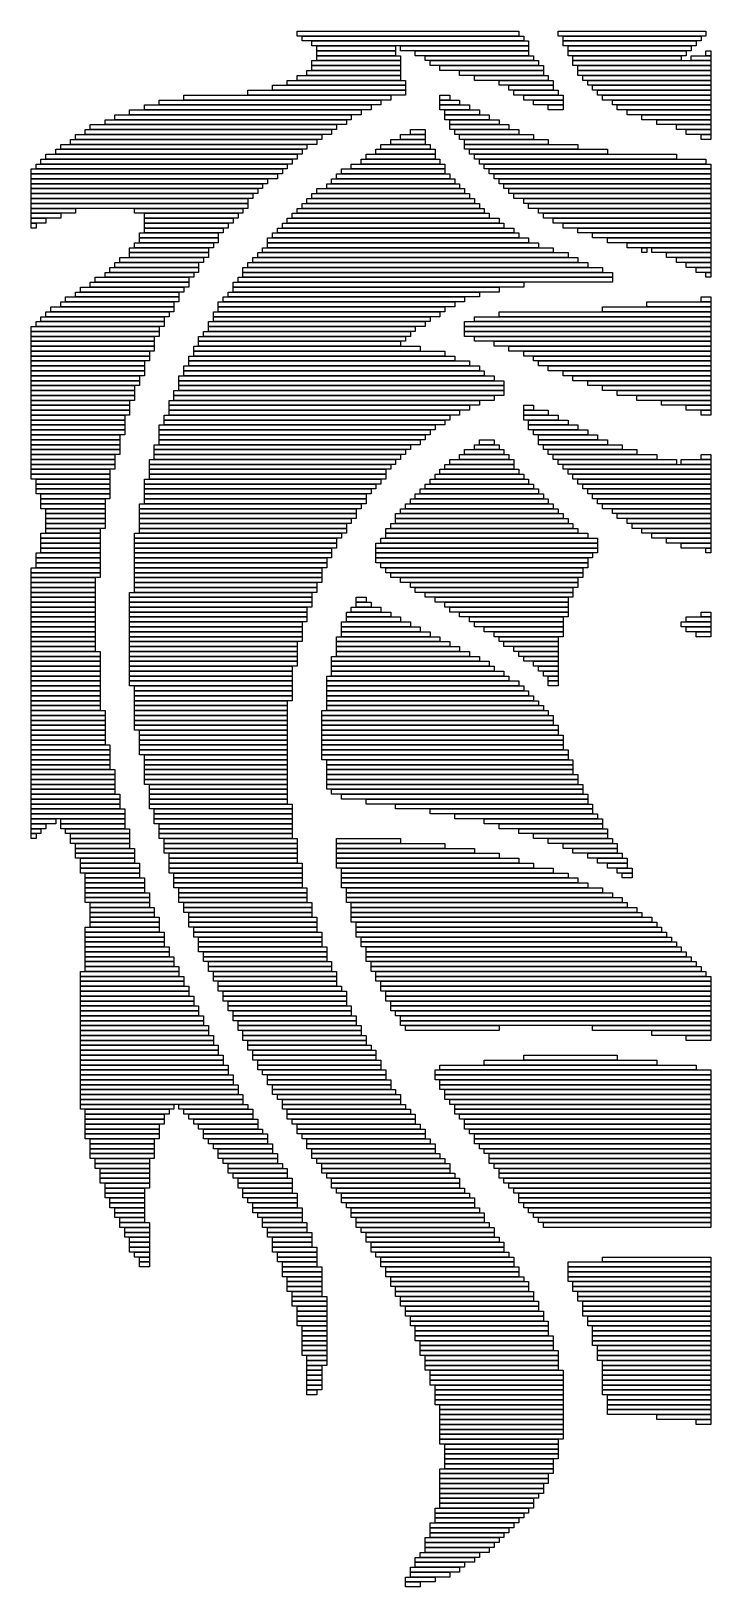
# Model space of a CAD drawing. Extents: x 443 to 581, y 364 to 680.
import ezdxf

# ---------------------------------------------------------------- set-up
doc = ezdxf.new("R2010")
doc.units = 0

msp = doc.modelspace()

# ---------------------------------------------------------------- linework, layer by layer
for p, q in [((497, 680), (542, 680)), ((497, 679), (497, 680)), ((542, 680), (542, 679)), ((550, 680), (580, 680)), ((550, 679), (550, 680)), ((580, 680), (580, 679)), ((542, 679), (497, 679)), ((498, 679), (543, 679)), ((498, 678), (498, 679)), ((543, 678), (498, 678)), ((500, 678), (544, 678)), ((500, 677), (500, 678)), ((544, 677), (500, 677)), ((501, 677), (517, 677)), ((501, 676), (501, 677)), ((517, 677), (517, 676)), ((518, 677), (544, 677)), ((518, 676), (518, 677)), ((543, 679), (543, 678)), ((544, 678), (544, 677)), ((544, 677), (544, 676)), ((580, 679), (550, 679)), ((551, 679), (579, 679)), ((551, 678), (551, 679)), ((579, 678), (551, 678)), ((551, 678), (578, 678)), ((551, 677), (551, 678)), ((578, 677), (551, 677)), ((552, 677), (577, 677)), ((552, 676), (552, 677)), ((577, 677), (577, 676)), ((578, 678), (578, 677)), ((579, 679), (579, 678)), ((500, 674), (518, 674)), ((500, 673), (500, 674)), ((517, 676), (501, 676)), ((501, 676), (517, 676)), ((501, 675), (501, 676)), ((517, 675), (501, 675)), ((501, 675), (518, 675)), ((501, 674), (501, 675)), ((518, 674), (501, 674)), ((517, 676), (517, 675)), ((544, 676), (518, 676)), ((518, 675), (518, 674)), ((518, 674), (518, 673)), ((521, 676), (544, 676)), ((521, 675), (521, 676)), ((544, 675), (521, 675)), ((523, 675), (545, 675)), ((523, 674), (523, 675)), ((545, 674), (523, 674)), ((524, 674), (546, 674)), ((524, 673), (524, 674)), ((544, 676), (544, 675)), ((545, 675), (545, 674)), ((546, 674), (546, 673)), ((577, 676), (552, 676)), ((552, 676), (576, 676)), ((552, 675), (552, 676)), ((576, 675), (552, 675)), ((553, 675), (575, 675)), ((553, 674), (553, 675)), ((575, 674), (553, 674)), ((553, 674), (581, 674)), ((553, 673), (553, 674)), ((575, 675), (575, 674)), ((576, 676), (576, 675)), ((577, 675), (581, 675)), ((577, 674), (577, 675)), ((581, 674), (577, 674)), ((580, 676), (581, 676)), ((580, 675), (580, 676)), ((581, 675), (580, 675)), ((581, 676), (581, 675)), ((581, 675), (581, 674)), ((581, 674), (581, 673)), ((495, 670), (519, 670)), ((495, 669), (495, 670)), ((497, 671), (518, 671)), ((497, 670), (497, 671)), ((518, 670), (497, 670)), ((499, 672), (518, 672)), ((499, 671), (499, 672)), ((518, 671), (499, 671)), ((518, 673), (500, 673)), ((500, 673), (518, 673)), ((500, 672), (500, 673)), ((518, 672), (500, 672)), ((518, 673), (518, 672)), ((518, 672), (518, 671)), ((518, 671), (518, 670)), ((519, 670), (519, 669)), ((546, 673), (524, 673)), ((526, 673), (547, 673)), ((526, 672), (526, 673)), ((547, 672), (526, 672)), ((530, 672), (547, 672)), ((530, 671), (530, 672)), ((547, 671), (530, 671)), ((533, 671), (548, 671)), ((533, 670), (533, 671)), ((548, 670), (533, 670)), ((538, 670), (549, 670)), ((538, 669), (538, 670)), ((547, 673), (547, 672)), ((547, 672), (547, 671)), ((548, 671), (548, 670)), ((549, 670), (549, 669)), ((581, 673), (553, 673)), ((554, 673), (581, 673)), ((554, 672), (554, 673)), ((581, 672), (554, 672)), ((554, 672), (581, 672)), ((554, 671), (554, 672)), ((581, 671), (554, 671)), ((555, 671), (581, 671)), ((555, 670), (555, 671)), ((581, 670), (555, 670)), ((556, 670), (581, 670)), ((556, 669), (556, 670)), ((581, 673), (581, 672)), ((581, 672), (581, 671)), ((581, 671), (581, 670)), ((581, 670), (581, 669)), ((474, 667), (516, 667)), ((474, 666), (474, 667)), ((487, 668), (519, 668)), ((487, 667), (487, 668)), ((519, 667), (487, 667)), ((492, 669), (519, 669)), ((492, 668), (492, 669)), ((519, 668), (492, 668)), ((519, 669), (495, 669)), ((516, 667), (516, 666)), ((519, 669), (519, 668)), ((519, 668), (519, 667)), ((526, 667), (528, 667)), ((526, 666), (526, 667)), ((528, 667), (528, 666)), ((549, 669), (538, 669)), ((540, 669), (549, 669)), ((540, 668), (540, 669)), ((549, 668), (540, 668)), ((541, 668), (550, 668)), ((541, 667), (541, 668)), ((550, 667), (541, 667)), ((543, 667), (551, 667)), ((543, 666), (543, 667)), ((549, 669), (549, 668)), ((550, 668), (550, 667)), ((551, 667), (551, 666)), ((581, 669), (556, 669)), ((557, 669), (581, 669)), ((557, 668), (557, 669)), ((581, 668), (557, 668)), ((558, 668), (581, 668)), ((558, 667), (558, 668)), ((581, 667), (558, 667)), ((559, 667), (581, 667)), ((559, 666), (559, 667)), ((581, 669), (581, 668)), ((581, 668), (581, 667)), ((581, 667), (581, 666)), ((463, 664), (510, 664)), ((463, 663), (463, 664)), ((466, 665), (512, 665)), ((466, 664), (466, 665)), ((512, 664), (466, 664)), ((469, 666), (514, 666)), ((469, 665), (469, 666)), ((514, 665), (469, 665)), ((516, 666), (474, 666)), ((510, 664), (510, 663)), ((512, 665), (512, 664)), ((514, 666), (514, 665)), ((528, 666), (526, 666)), ((526, 666), (530, 666)), ((526, 665), (526, 666)), ((530, 665), (526, 665)), ((526, 665), (532, 665)), ((526, 664), (526, 665)), ((532, 664), (526, 664)), ((527, 664), (534, 664)), ((527, 663), (527, 664)), ((530, 666), (530, 665)), ((532, 665), (532, 664)), ((534, 664), (534, 663)), ((551, 666), (543, 666)), ((545, 666), (551, 666)), ((545, 665), (545, 666)), ((551, 665), (545, 665)), ((548, 665), (551, 665)), ((548, 664), (548, 665)), ((551, 664), (548, 664)), ((551, 666), (551, 665)), ((551, 665), (551, 664)), ((581, 666), (559, 666)), ((561, 666), (581, 666)), ((561, 665), (561, 666)), ((581, 665), (561, 665)), ((562, 665), (581, 665)), ((562, 664), (562, 665)), ((581, 664), (562, 664)), ((564, 664), (581, 664)), ((564, 663), (564, 664)), ((581, 666), (581, 665)), ((581, 665), (581, 664)), ((581, 664), (581, 663)), ((455, 661), (505, 661)), ((455, 660), (455, 661)), ((458, 662), (507, 662)), ((458, 661), (458, 662)), ((507, 661), (458, 661)), ((460, 663), (508, 663)), ((460, 662), (460, 663)), ((508, 662), (460, 662)), ((510, 663), (463, 663)), ((505, 661), (505, 660)), ((507, 662), (507, 661)), ((508, 663), (508, 662)), ((534, 663), (527, 663)), ((527, 663), (536, 663)), ((527, 662), (527, 663)), ((536, 662), (527, 662)), ((528, 662), (538, 662)), ((528, 661), (528, 662)), ((538, 661), (528, 661)), ((528, 661), (540, 661)), ((528, 660), (528, 661)), ((536, 663), (536, 662)), ((538, 662), (538, 661)), ((540, 661), (540, 660)), ((581, 663), (564, 663)), ((567, 663), (581, 663)), ((567, 662), (567, 663)), ((581, 662), (567, 662)), ((570, 662), (581, 662)), ((570, 661), (570, 662)), ((581, 661), (570, 661)), ((574, 661), (581, 661)), ((574, 660), (574, 661)), ((581, 663), (581, 662)), ((581, 662), (581, 661)), ((581, 661), (581, 660)), ((451, 658), (501, 658)), ((451, 657), (451, 658)), ((452, 659), (502, 659)), ((452, 658), (452, 659)), ((502, 658), (452, 658)), ((454, 660), (504, 660)), ((454, 659), (454, 660)), ((504, 659), (454, 659)), ((505, 660), (455, 660)), ((501, 658), (501, 657)), ((502, 659), (502, 658)), ((504, 660), (504, 659)), ((516, 658), (523, 658)), ((516, 657), (516, 658)), ((518, 659), (523, 659)), ((518, 658), (518, 659)), ((523, 658), (518, 658)), ((520, 660), (523, 660)), ((520, 659), (520, 660)), ((523, 659), (520, 659)), ((523, 660), (523, 659)), ((523, 659), (523, 658)), ((523, 658), (523, 657)), ((540, 660), (528, 660)), ((529, 660), (542, 660)), ((529, 659), (529, 660)), ((542, 659), (529, 659)), ((530, 659), (545, 659)), ((530, 658), (530, 659)), ((545, 658), (530, 658)), ((531, 658), (548, 658)), ((531, 657), (531, 658)), ((542, 660), (542, 659)), ((545, 659), (545, 658)), ((548, 658), (548, 657)), ((581, 660), (574, 660)), ((576, 660), (581, 660)), ((576, 659), (576, 660)), ((581, 659), (576, 659)), ((579, 659), (581, 659)), ((579, 658), (579, 659)), ((581, 658), (579, 658)), ((581, 660), (581, 659)), ((581, 659), (581, 658)), ((446, 655), (497, 655)), ((446, 654), (446, 655)), ((448, 656), (498, 656)), ((448, 655), (448, 656)), ((498, 655), (448, 655)), ((449, 657), (499, 657)), ((449, 656), (449, 657)), ((499, 656), (449, 656)), ((501, 657), (451, 657)), ((497, 655), (497, 654)), ((498, 656), (498, 655)), ((499, 657), (499, 656)), ((511, 655), (525, 655)), ((511, 654), (511, 655)), ((513, 656), (525, 656)), ((513, 655), (513, 656)), ((525, 655), (513, 655)), ((514, 657), (524, 657)), ((514, 656), (514, 657)), ((524, 656), (514, 656)), ((523, 657), (516, 657)), ((524, 657), (524, 656)), ((525, 656), (525, 655)), ((525, 655), (525, 654)), ((548, 657), (531, 657)), ((531, 657), (554, 657)), ((531, 656), (531, 657)), ((554, 656), (531, 656)), ((532, 656), (560, 656)), ((532, 655), (532, 656)), ((560, 655), (532, 655)), ((533, 655), (574, 655)), ((533, 654), (533, 655)), ((554, 657), (554, 656)), ((560, 656), (560, 655)), ((574, 655), (574, 654)), ((443, 652), (494, 652)), ((443, 651), (443, 652)), ((494, 651), (443, 651)), ((443, 651), (493, 651)), ((443, 650), (443, 651)), ((444, 653), (495, 653)), ((444, 652), (444, 653)), ((495, 652), (444, 652)), ((445, 654), (496, 654)), ((445, 653), (445, 654)), ((496, 653), (445, 653)), ((497, 654), (446, 654)), ((493, 651), (493, 650)), ((494, 652), (494, 651)), ((495, 653), (495, 652)), ((496, 654), (496, 653)), ((505, 651), (528, 651)), ((505, 650), (505, 651)), ((506, 652), (527, 652)), ((506, 651), (506, 652)), ((527, 651), (506, 651)), ((508, 653), (527, 653)), ((508, 652), (508, 653)), ((527, 652), (508, 652)), ((510, 654), (526, 654)), ((510, 653), (510, 654)), ((526, 653), (510, 653)), ((525, 654), (511, 654)), ((526, 654), (526, 653)), ((527, 653), (527, 652)), ((527, 652), (527, 651)), ((528, 651), (528, 650)), ((574, 654), (533, 654)), ((534, 654), (580, 654)), ((534, 653), (534, 654)), ((580, 653), (534, 653)), ((535, 653), (581, 653)), ((535, 652), (535, 653)), ((581, 652), (535, 652)), ((536, 652), (581, 652)), ((536, 651), (536, 652)), ((581, 651), (536, 651)), ((537, 651), (581, 651)), ((537, 650), (537, 651)), ((580, 654), (580, 653)), ((581, 653), (581, 652)), ((581, 652), (581, 651)), ((581, 651), (581, 650)), ((493, 650), (443, 650)), ((443, 650), (491, 650)), ((443, 649), (443, 650)), ((491, 649), (443, 649)), ((443, 649), (490, 649)), ((443, 648), (443, 649)), ((490, 648), (443, 648)), ((443, 648), (489, 648)), ((443, 647), (443, 648)), ((489, 648), (489, 647)), ((490, 649), (490, 648)), ((491, 650), (491, 649)), ((501, 648), (531, 648)), ((501, 647), (501, 648)), ((503, 649), (530, 649)), ((503, 648), (503, 649)), ((530, 648), (503, 648)), ((504, 650), (529, 650)), ((504, 649), (504, 650)), ((529, 649), (504, 649)), ((528, 650), (505, 650)), ((529, 650), (529, 649)), ((530, 649), (530, 648)), ((531, 648), (531, 647)), ((581, 650), (537, 650)), ((538, 650), (581, 650)), ((538, 649), (538, 650)), ((581, 649), (538, 649)), ((539, 649), (581, 649)), ((539, 648), (539, 649)), ((581, 648), (539, 648)), ((540, 648), (581, 648)), ((540, 647), (540, 648)), ((581, 650), (581, 649)), ((581, 649), (581, 648)), ((581, 648), (581, 647)), ((489, 647), (443, 647)), ((443, 647), (488, 647)), ((443, 646), (443, 647)), ((488, 646), (443, 646)), ((443, 646), (487, 646)), ((443, 645), (443, 646)), ((487, 645), (443, 645)), ((443, 645), (487, 645)), ((443, 644), (443, 645)), ((487, 646), (487, 645)), ((487, 645), (487, 644)), ((488, 647), (488, 646)), ((498, 645), (534, 645)), ((498, 644), (498, 645)), ((499, 646), (533, 646)), ((499, 645), (499, 646)), ((533, 645), (499, 645)), ((500, 647), (532, 647)), ((500, 646), (500, 647)), ((532, 646), (500, 646)), ((531, 647), (501, 647)), ((532, 647), (532, 646)), ((533, 646), (533, 645)), ((534, 645), (534, 644)), ((581, 647), (540, 647)), ((541, 647), (581, 647)), ((541, 646), (541, 647)), ((581, 646), (541, 646)), ((543, 646), (581, 646)), ((543, 645), (543, 646)), ((581, 645), (543, 645)), ((544, 645), (581, 645)), ((544, 644), (544, 645)), ((581, 647), (581, 646)), ((581, 646), (581, 645)), ((581, 645), (581, 644)), ((487, 644), (443, 644)), ((443, 644), (452, 644)), ((443, 643), (443, 644)), ((452, 643), (443, 643)), ((443, 643), (449, 643)), ((443, 642), (443, 643)), ((449, 642), (443, 642)), ((443, 642), (446, 642)), ((443, 641), (443, 642)), ((446, 642), (446, 641)), ((449, 643), (449, 642)), ((452, 644), (452, 643)), ((464, 644), (486, 644)), ((464, 643), (464, 644)), ((486, 643), (464, 643)), ((466, 643), (485, 643)), ((466, 642), (466, 643)), ((485, 642), (466, 642)), ((466, 642), (484, 642)), ((466, 641), (466, 642)), ((484, 642), (484, 641)), ((485, 643), (485, 642)), ((486, 644), (486, 643)), ((495, 642), (538, 642)), ((495, 641), (495, 642)), ((496, 643), (536, 643)), ((496, 642), (496, 643)), ((536, 642), (496, 642)), ((497, 644), (535, 644)), ((497, 643), (497, 644)), ((535, 643), (497, 643)), ((534, 644), (498, 644)), ((535, 644), (535, 643)), ((536, 643), (536, 642)), ((538, 642), (538, 641)), ((581, 644), (544, 644)), ((546, 644), (581, 644)), ((546, 643), (546, 644)), ((581, 643), (546, 643)), ((547, 643), (581, 643)), ((547, 642), (547, 643)), ((581, 642), (547, 642)), ((549, 642), (581, 642)), ((549, 641), (549, 642)), ((581, 644), (581, 643)), ((581, 643), (581, 642)), ((581, 642), (581, 641)), ((446, 641), (443, 641)), ((443, 641), (444, 641)), ((443, 640), (443, 641)), ((444, 640), (443, 640)), ((444, 641), (444, 640)), ((465, 639), (481, 639)), ((465, 638), (465, 639)), ((484, 641), (466, 641)), ((466, 641), (483, 641)), ((466, 640), (466, 641)), ((483, 640), (466, 640)), ((466, 640), (482, 640)), ((466, 639), (466, 640)), ((482, 639), (466, 639)), ((481, 639), (481, 638)), ((482, 640), (482, 639)), ((483, 641), (483, 640)), ((492, 639), (542, 639)), ((492, 638), (492, 639)), ((493, 640), (541, 640)), ((493, 639), (493, 640)), ((541, 639), (493, 639)), ((494, 641), (539, 641)), ((494, 640), (494, 641)), ((539, 640), (494, 640)), ((538, 641), (495, 641)), ((539, 641), (539, 640)), ((541, 640), (541, 639)), ((542, 639), (542, 638)), ((581, 641), (549, 641)), ((551, 641), (581, 641)), ((551, 640), (551, 641)), ((581, 640), (551, 640)), ((554, 640), (581, 640)), ((554, 639), (554, 640)), ((581, 639), (554, 639)), ((557, 639), (581, 639)), ((557, 638), (557, 639)), ((581, 641), (581, 640)), ((581, 640), (581, 639)), ((581, 639), (581, 638)), ((463, 636), (479, 636)), ((463, 635), (463, 636)), ((464, 637), (480, 637)), ((464, 636), (464, 637)), ((480, 636), (464, 636)), ((481, 638), (465, 638)), ((465, 638), (481, 638)), ((465, 637), (465, 638)), ((481, 637), (465, 637)), ((479, 636), (479, 635)), ((480, 637), (480, 636)), ((481, 638), (481, 637)), ((490, 636), (549, 636)), ((490, 635), (490, 636)), ((491, 638), (544, 638)), ((491, 637), (491, 638)), ((544, 637), (491, 637)), ((491, 637), (546, 637)), ((491, 636), (491, 637)), ((546, 636), (491, 636)), ((542, 638), (492, 638)), ((544, 638), (544, 637)), ((546, 637), (546, 636)), ((549, 636), (549, 635)), ((581, 638), (557, 638)), ((560, 638), (581, 638)), ((560, 637), (560, 638)), ((581, 637), (560, 637)), ((564, 637), (581, 637)), ((564, 636), (564, 637)), ((581, 636), (564, 636)), ((567, 636), (568, 636)), ((567, 635), (567, 636)), ((568, 636), (568, 635)), ((569, 636), (581, 636)), ((569, 635), (569, 636)), ((581, 638), (581, 637)), ((581, 637), (581, 636)), ((581, 636), (581, 635)), ((459, 632), (477, 632)), ((459, 631), (459, 632)), ((460, 633), (477, 633)), ((460, 632), (460, 633)), ((477, 632), (460, 632)), ((461, 634), (478, 634)), ((461, 633), (461, 634)), ((478, 633), (461, 633)), ((479, 635), (463, 635)), ((463, 635), (479, 635)), ((463, 634), (463, 635)), ((479, 634), (463, 634)), ((477, 633), (477, 632)), ((477, 632), (477, 631)), ((478, 634), (478, 633)), ((479, 635), (479, 634)), ((486, 632), (559, 632)), ((486, 631), (486, 632)), ((487, 633), (556, 633)), ((487, 632), (487, 633)), ((556, 632), (487, 632)), ((488, 634), (554, 634)), ((488, 633), (488, 634)), ((554, 633), (488, 633)), ((489, 635), (552, 635)), ((489, 634), (489, 635)), ((552, 634), (489, 634)), ((549, 635), (490, 635)), ((552, 635), (552, 634)), ((554, 634), (554, 633)), ((556, 633), (556, 632)), ((559, 632), (559, 631)), ((568, 635), (567, 635)), ((581, 635), (569, 635)), ((572, 635), (581, 635)), ((572, 634), (572, 635)), ((581, 634), (572, 634)), ((574, 634), (581, 634)), ((574, 633), (574, 634)), ((581, 633), (574, 633)), ((576, 633), (581, 633)), ((576, 632), (576, 633)), ((581, 632), (576, 632)), ((578, 632), (581, 632)), ((578, 631), (578, 632)), ((581, 635), (581, 634)), ((581, 634), (581, 633)), ((581, 633), (581, 632)), ((581, 632), (581, 631)), ((455, 629), (475, 629)), ((455, 628), (455, 629)), ((456, 630), (475, 630)), ((456, 629), (456, 630)), ((475, 629), (456, 629)), ((458, 631), (476, 631)), ((458, 630), (458, 631)), ((476, 630), (458, 630)), ((477, 631), (459, 631)), ((475, 630), (475, 629)), ((475, 629), (475, 628)), ((476, 631), (476, 630)), ((484, 629), (543, 629)), ((484, 628), (484, 629)), ((485, 630), (561, 630)), ((485, 629), (485, 630)), ((561, 629), (485, 629)), ((559, 631), (486, 631)), ((486, 631), (561, 631)), ((486, 630), (486, 631)), ((561, 630), (486, 630)), ((543, 629), (543, 628)), ((561, 631), (561, 630)), ((561, 630), (561, 629)), ((581, 631), (578, 631)), ((580, 631), (581, 631)), ((580, 630), (580, 631)), ((581, 630), (580, 630)), ((581, 631), (581, 630)), ((450, 626), (473, 626)), ((450, 625), (450, 626)), ((452, 627), (473, 627)), ((452, 626), (452, 627)), ((473, 626), (452, 626)), ((453, 628), (474, 628)), ((453, 627), (453, 628)), ((474, 627), (453, 627)), ((475, 628), (455, 628)), ((473, 627), (473, 626)), ((473, 626), (473, 625)), ((474, 628), (474, 627)), ((482, 626), (531, 626)), ((482, 625), (482, 626)), ((483, 627), (534, 627)), ((483, 626), (483, 627)), ((534, 626), (483, 626)), ((543, 628), (484, 628)), ((484, 628), (538, 628)), ((484, 627), (484, 628)), ((538, 627), (484, 627)), ((531, 626), (531, 625)), ((534, 627), (534, 626)), ((538, 628), (538, 627)), ((579, 626), (581, 626)), ((579, 625), (579, 626)), ((581, 626), (581, 625)), ((446, 623), (471, 623)), ((446, 622), (446, 623)), ((447, 624), (472, 624)), ((447, 623), (447, 624)), ((472, 623), (447, 623)), ((449, 625), (472, 625)), ((449, 624), (449, 625)), ((472, 624), (449, 624)), ((473, 625), (450, 625)), ((471, 623), (471, 622)), ((472, 625), (472, 624)), ((472, 624), (472, 623)), ((480, 623), (526, 623)), ((480, 622), (480, 623)), ((481, 625), (529, 625)), ((481, 624), (481, 625)), ((529, 624), (481, 624)), ((481, 624), (527, 624)), ((481, 623), (481, 624)), ((527, 623), (481, 623)), ((531, 625), (482, 625)), ((526, 623), (526, 622)), ((527, 624), (527, 623)), ((529, 625), (529, 624)), ((538, 623), (581, 623)), ((538, 622), (538, 623)), ((559, 624), (581, 624)), ((559, 623), (559, 624)), ((581, 623), (559, 623)), ((568, 625), (581, 625)), ((568, 624), (568, 625)), ((581, 624), (568, 624)), ((581, 625), (579, 625)), ((581, 625), (581, 624)), ((581, 624), (581, 623)), ((581, 623), (581, 622)), ((443, 620), (469, 620)), ((443, 619), (443, 620)), ((444, 621), (470, 621)), ((444, 620), (444, 621)), ((470, 620), (444, 620)), ((445, 622), (470, 622)), ((445, 621), (445, 622)), ((470, 621), (445, 621)), ((471, 622), (446, 622)), ((469, 620), (469, 619)), ((470, 622), (470, 621)), ((470, 621), (470, 620)), ((479, 621), (523, 621)), ((479, 620), (479, 621)), ((523, 620), (479, 620)), ((479, 620), (521, 620)), ((479, 619), (479, 620)), ((526, 622), (480, 622)), ((480, 622), (524, 622)), ((480, 621), (480, 622)), ((524, 621), (480, 621)), ((521, 620), (521, 619)), ((523, 621), (523, 620)), ((524, 622), (524, 621)), ((531, 621), (581, 621)), ((531, 620), (531, 621)), ((581, 620), (531, 620)), ((531, 620), (581, 620)), ((531, 619), (531, 620)), ((533, 622), (581, 622)), ((533, 621), (533, 622)), ((581, 621), (533, 621)), ((581, 622), (538, 622)), ((581, 622), (581, 621)), ((581, 621), (581, 620)), ((581, 620), (581, 619)), ((469, 619), (443, 619)), ((443, 619), (469, 619)), ((443, 618), (443, 619)), ((469, 618), (443, 618)), ((443, 618), (468, 618)), ((443, 617), (443, 618)), ((468, 617), (443, 617)), ((443, 617), (468, 617)), ((443, 616), (443, 617)), ((468, 618), (468, 617)), ((468, 617), (468, 616)), ((469, 619), (469, 618)), ((477, 618), (519, 618)), ((477, 617), (477, 618)), ((519, 617), (477, 617)), ((477, 617), (518, 617)), ((477, 616), (477, 617)), ((478, 619), (520, 619)), ((478, 618), (478, 619)), ((520, 618), (478, 618)), ((521, 619), (479, 619)), ((518, 617), (518, 616)), ((519, 618), (519, 617)), ((520, 619), (520, 618)), ((581, 619), (531, 619)), ((531, 619), (581, 619)), ((531, 618), (531, 619)), ((581, 618), (531, 618)), ((533, 618), (581, 618)), ((533, 617), (533, 618)), ((581, 617), (533, 617)), ((537, 617), (581, 617)), ((537, 616), (537, 617)), ((581, 619), (581, 618)), ((581, 618), (581, 617)), ((581, 617), (581, 616)), ((468, 616), (443, 616)), ((443, 616), (468, 616)), ((443, 615), (443, 616)), ((468, 615), (443, 615)), ((443, 615), (467, 615)), ((443, 614), (443, 615)), ((467, 614), (443, 614)), ((443, 614), (467, 614)), ((443, 613), (443, 614)), ((467, 615), (467, 614)), ((467, 614), (467, 613)), ((468, 616), (468, 615)), ((475, 614), (529, 614)), ((475, 613), (475, 614)), ((476, 616), (522, 616)), ((476, 615), (476, 616)), ((522, 615), (476, 615)), ((476, 615), (527, 615)), ((476, 614), (476, 615)), ((527, 614), (476, 614)), ((518, 616), (477, 616)), ((522, 616), (522, 615)), ((527, 615), (527, 614)), ((529, 614), (529, 613)), ((581, 616), (537, 616)), ((540, 616), (581, 616)), ((540, 615), (540, 616)), ((581, 615), (540, 615)), ((543, 615), (581, 615)), ((543, 614), (543, 615)), ((581, 614), (543, 614)), ((545, 614), (581, 614)), ((545, 613), (545, 614)), ((581, 616), (581, 615)), ((581, 615), (581, 614)), ((581, 614), (581, 613)), ((467, 613), (443, 613)), ((443, 613), (466, 613)), ((443, 612), (443, 613)), ((466, 612), (443, 612)), ((443, 612), (466, 612)), ((443, 611), (443, 612)), ((466, 611), (443, 611)), ((443, 611), (466, 611)), ((443, 610), (443, 611)), ((466, 610), (443, 610)), ((443, 610), (465, 610)), ((443, 609), (443, 610)), ((465, 610), (465, 609)), ((466, 613), (466, 612)), ((466, 612), (466, 611)), ((466, 611), (466, 610)), ((473, 610), (537, 610)), ((473, 609), (473, 610)), ((474, 612), (534, 612)), ((474, 611), (474, 612)), ((534, 611), (474, 611)), ((474, 611), (535, 611)), ((474, 610), (474, 611)), ((535, 610), (474, 610)), ((529, 613), (475, 613)), ((475, 613), (532, 613)), ((475, 612), (475, 613)), ((532, 612), (475, 612)), ((532, 613), (532, 612)), ((534, 612), (534, 611)), ((535, 611), (535, 610)), ((537, 610), (537, 609)), ((581, 613), (545, 613)), ((546, 613), (581, 613)), ((546, 612), (546, 613)), ((581, 612), (546, 612)), ((548, 612), (581, 612)), ((548, 611), (548, 612)), ((581, 611), (548, 611)), ((551, 611), (581, 611)), ((551, 610), (551, 611)), ((581, 610), (551, 610)), ((553, 610), (581, 610)), ((553, 609), (553, 610)), ((581, 613), (581, 612)), ((581, 612), (581, 611)), ((581, 611), (581, 610)), ((581, 610), (581, 609)), ((465, 609), (443, 609)), ((443, 609), (465, 609)), ((443, 608), (443, 609)), ((465, 608), (443, 608)), ((443, 608), (464, 608)), ((443, 607), (443, 608)), ((464, 607), (443, 607)), ((443, 607), (464, 607)), ((443, 606), (443, 607)), ((464, 608), (464, 607)), ((464, 607), (464, 606)), ((465, 609), (465, 608)), ((472, 607), (539, 607)), ((472, 606), (472, 607)), ((537, 609), (473, 609)), ((473, 609), (539, 609)), ((473, 608), (473, 609)), ((539, 608), (473, 608)), ((473, 608), (539, 608)), ((473, 607), (473, 608)), ((539, 607), (473, 607)), ((539, 609), (539, 608)), ((539, 608), (539, 607)), ((539, 607), (539, 606)), ((581, 609), (553, 609)), ((556, 609), (581, 609)), ((556, 608), (556, 609)), ((581, 608), (556, 608)), ((559, 608), (581, 608)), ((559, 607), (559, 608)), ((581, 607), (559, 607)), ((562, 607), (581, 607)), ((562, 606), (562, 607)), ((581, 609), (581, 608)), ((581, 608), (581, 607)), ((581, 607), (581, 606)), ((464, 606), (443, 606)), ((443, 606), (464, 606)), ((443, 605), (443, 606)), ((464, 605), (443, 605)), ((443, 605), (463, 605)), ((443, 604), (443, 605)), ((463, 604), (443, 604)), ((443, 604), (463, 604)), ((443, 603), (443, 604)), ((463, 605), (463, 604)), ((463, 604), (463, 603)), ((464, 606), (464, 605)), ((471, 605), (534, 605)), ((471, 604), (471, 605)), ((534, 604), (471, 604)), ((471, 604), (532, 604)), ((471, 603), (471, 604)), ((539, 606), (472, 606)), ((472, 606), (537, 606)), ((472, 605), (472, 606)), ((537, 605), (472, 605)), ((532, 604), (532, 603)), ((534, 605), (534, 604)), ((537, 606), (537, 605)), ((543, 604), (545, 604)), ((543, 603), (543, 604)), ((545, 604), (545, 603)), ((581, 606), (562, 606)), ((566, 606), (581, 606)), ((566, 605), (566, 606)), ((581, 605), (566, 605)), ((571, 605), (581, 605)), ((571, 604), (571, 605)), ((581, 604), (571, 604)), ((576, 604), (581, 604)), ((576, 603), (576, 604)), ((581, 606), (581, 605)), ((581, 605), (581, 604)), ((581, 604), (581, 603)), ((463, 603), (443, 603)), ((443, 603), (463, 603)), ((443, 602), (443, 603)), ((463, 602), (443, 602)), ((443, 602), (462, 602)), ((443, 601), (443, 602)), ((462, 601), (443, 601)), ((443, 601), (462, 601)), ((443, 600), (443, 601)), ((462, 602), (462, 601)), ((462, 601), (462, 600)), ((463, 603), (463, 602)), ((470, 602), (528, 602)), ((470, 601), (470, 602)), ((528, 601), (470, 601)), ((470, 601), (527, 601)), ((470, 600), (470, 601)), ((532, 603), (471, 603)), ((471, 603), (530, 603)), ((471, 602), (471, 603)), ((530, 602), (471, 602)), ((527, 601), (527, 600)), ((528, 602), (528, 601)), ((530, 603), (530, 602)), ((545, 603), (543, 603)), ((543, 603), (548, 603)), ((543, 602), (543, 603)), ((548, 602), (543, 602)), ((543, 602), (550, 602)), ((543, 601), (543, 602)), ((550, 601), (543, 601)), ((544, 601), (552, 601)), ((544, 600), (544, 601)), ((548, 603), (548, 602)), ((550, 602), (550, 601)), ((552, 601), (552, 600)), ((581, 603), (576, 603)), ((579, 603), (581, 603)), ((579, 602), (579, 603)), ((581, 602), (579, 602)), ((581, 603), (581, 602)), ((462, 600), (443, 600)), ((443, 600), (462, 600)), ((443, 599), (443, 600)), ((462, 599), (443, 599)), ((443, 599), (462, 599)), ((443, 598), (443, 599)), ((462, 598), (443, 598)), ((443, 598), (461, 598)), ((443, 597), (443, 598)), ((461, 598), (461, 597)), ((462, 600), (462, 599)), ((462, 599), (462, 598)), ((469, 600), (525, 600)), ((469, 599), (469, 600)), ((525, 599), (469, 599)), ((469, 599), (524, 599)), ((469, 598), (469, 599)), ((524, 598), (469, 598)), ((469, 598), (523, 598)), ((469, 597), (469, 598)), ((527, 600), (470, 600)), ((523, 598), (523, 597)), ((524, 599), (524, 598)), ((525, 600), (525, 599)), ((552, 600), (544, 600)), ((544, 600), (554, 600)), ((544, 599), (544, 600)), ((554, 599), (544, 599)), ((545, 599), (556, 599)), ((545, 598), (545, 599)), ((556, 598), (545, 598)), ((546, 598), (558, 598)), ((546, 597), (546, 598)), ((554, 600), (554, 599)), ((556, 599), (556, 598)), ((558, 598), (558, 597)), ((461, 597), (443, 597)), ((443, 597), (461, 597)), ((443, 596), (443, 597)), ((461, 596), (443, 596)), ((443, 596), (461, 596)), ((443, 595), (443, 596)), ((461, 595), (443, 595)), ((443, 595), (461, 595)), ((443, 594), (443, 595)), ((461, 597), (461, 596)), ((461, 596), (461, 595)), ((461, 595), (461, 594)), ((468, 596), (520, 596)), ((468, 595), (468, 596)), ((520, 595), (468, 595)), ((468, 595), (519, 595)), ((468, 594), (468, 595)), ((523, 597), (469, 597)), ((469, 597), (522, 597)), ((469, 596), (469, 597)), ((522, 596), (469, 596)), ((519, 595), (519, 594)), ((520, 596), (520, 595)), ((522, 597), (522, 596)), ((531, 595), (539, 595)), ((531, 594), (531, 595)), ((533, 596), (538, 596)), ((533, 595), (533, 596)), ((538, 595), (533, 595)), ((534, 597), (537, 597)), ((534, 596), (534, 597)), ((537, 596), (534, 596)), ((537, 597), (537, 596)), ((538, 596), (538, 595)), ((539, 595), (539, 594)), ((558, 597), (546, 597)), ((546, 597), (560, 597)), ((546, 596), (546, 597)), ((560, 596), (546, 596)), ((547, 596), (563, 596)), ((547, 595), (547, 596)), ((563, 595), (547, 595)), ((548, 595), (566, 595)), ((548, 594), (548, 595)), ((560, 597), (560, 596)), ((563, 596), (563, 595)), ((566, 595), (566, 594)), ((461, 594), (443, 594)), ((443, 594), (460, 594)), ((443, 593), (443, 594)), ((460, 593), (443, 593)), ((443, 593), (460, 593)), ((443, 592), (443, 593)), ((460, 592), (443, 592)), ((443, 592), (460, 592)), ((443, 591), (443, 592)), ((460, 591), (443, 591)), ((443, 591), (459, 591)), ((443, 590), (443, 591)), ((459, 591), (459, 590)), ((460, 594), (460, 593)), ((460, 593), (460, 592)), ((460, 592), (460, 591)), ((467, 593), (517, 593)), ((467, 592), (467, 593)), ((517, 592), (467, 592)), ((467, 592), (516, 592)), ((467, 591), (467, 592)), ((516, 591), (467, 591)), ((467, 591), (515, 591)), ((467, 590), (467, 591)), ((519, 594), (468, 594)), ((468, 594), (518, 594)), ((468, 593), (468, 594)), ((518, 593), (468, 593)), ((515, 591), (515, 590)), ((516, 592), (516, 591)), ((517, 593), (517, 592)), ((518, 594), (518, 593)), ((526, 591), (542, 591)), ((526, 590), (526, 591)), ((527, 592), (541, 592)), ((527, 591), (527, 592)), ((541, 591), (527, 591)), ((528, 593), (541, 593)), ((528, 592), (528, 593)), ((541, 592), (528, 592)), ((530, 594), (540, 594)), ((530, 593), (530, 594)), ((540, 593), (530, 593)), ((539, 594), (531, 594)), ((540, 594), (540, 593)), ((541, 593), (541, 592)), ((541, 592), (541, 591)), ((542, 591), (542, 590)), ((566, 594), (548, 594)), ((549, 594), (570, 594)), ((549, 593), (549, 594)), ((570, 593), (549, 593)), ((550, 593), (574, 593)), ((550, 592), (550, 593)), ((574, 592), (550, 592)), ((551, 592), (581, 592)), ((551, 591), (551, 592)), ((581, 591), (551, 591)), ((552, 591), (581, 591)), ((552, 590), (552, 591)), ((570, 594), (570, 593)), ((574, 593), (574, 592)), ((575, 593), (581, 593)), ((575, 592), (575, 593)), ((581, 592), (575, 592)), ((579, 594), (581, 594)), ((579, 593), (579, 594)), ((581, 593), (579, 593)), ((581, 594), (581, 593)), ((581, 593), (581, 592)), ((581, 592), (581, 591)), ((581, 591), (581, 590)), ((459, 590), (443, 590)), ((443, 590), (459, 590)), ((443, 589), (443, 590)), ((459, 589), (443, 589)), ((444, 589), (459, 589)), ((444, 588), (444, 589)), ((459, 588), (444, 588)), ((444, 588), (459, 588)), ((444, 587), (444, 588)), ((459, 590), (459, 589)), ((459, 589), (459, 588)), ((459, 588), (459, 587)), ((466, 589), (514, 589)), ((466, 588), (466, 589)), ((514, 588), (466, 588)), ((466, 588), (513, 588)), ((466, 587), (466, 588)), ((515, 590), (467, 590)), ((467, 590), (515, 590)), ((467, 589), (467, 590)), ((515, 589), (467, 589)), ((513, 588), (513, 587)), ((514, 589), (514, 588)), ((515, 590), (515, 589)), ((523, 588), (545, 588)), ((523, 587), (523, 588)), ((524, 589), (544, 589)), ((524, 588), (524, 589)), ((544, 588), (524, 588)), ((525, 590), (543, 590)), ((525, 589), (525, 590)), ((543, 589), (525, 589)), ((542, 590), (526, 590)), ((543, 590), (543, 589)), ((544, 589), (544, 588)), ((545, 588), (545, 587)), ((581, 590), (552, 590)), ((553, 590), (581, 590)), ((553, 589), (553, 590)), ((581, 589), (553, 589)), ((554, 589), (581, 589)), ((554, 588), (554, 589)), ((581, 588), (554, 588)), ((555, 588), (581, 588)), ((555, 587), (555, 588)), ((581, 590), (581, 589)), ((581, 589), (581, 588)), ((581, 588), (581, 587)), ((459, 587), (444, 587)), ((444, 587), (459, 587)), ((444, 586), (444, 587)), ((459, 586), (444, 586)), ((445, 586), (459, 586)), ((445, 585), (445, 586)), ((459, 585), (445, 585)), ((445, 585), (458, 585)), ((445, 584), (445, 585)), ((458, 585), (458, 584)), ((459, 587), (459, 586)), ((459, 586), (459, 585)), ((513, 587), (466, 587)), ((466, 587), (512, 587)), ((466, 586), (466, 587)), ((512, 586), (466, 586)), ((466, 586), (511, 586)), ((466, 585), (466, 586)), ((511, 585), (466, 585)), ((466, 585), (511, 585)), ((466, 584), (466, 585)), ((511, 586), (511, 585)), ((511, 585), (511, 584)), ((512, 587), (512, 586)), ((520, 585), (548, 585)), ((520, 584), (520, 585)), ((521, 586), (547, 586)), ((521, 585), (521, 586)), ((547, 585), (521, 585)), ((522, 587), (546, 587)), ((522, 586), (522, 587)), ((546, 586), (522, 586)), ((545, 587), (523, 587)), ((546, 587), (546, 586)), ((547, 586), (547, 585)), ((548, 585), (548, 584)), ((581, 587), (555, 587)), ((556, 587), (581, 587)), ((556, 586), (556, 587)), ((581, 586), (556, 586)), ((557, 586), (581, 586)), ((557, 585), (557, 586)), ((581, 585), (557, 585)), ((558, 585), (581, 585)), ((558, 584), (558, 585)), ((581, 587), (581, 586)), ((581, 586), (581, 585)), ((581, 585), (581, 584)), ((458, 584), (445, 584)), ((445, 584), (458, 584)), ((445, 583), (445, 584)), ((458, 583), (445, 583)), ((446, 583), (458, 583)), ((446, 582), (446, 583)), ((458, 582), (446, 582)), ((446, 582), (458, 582)), ((446, 581), (446, 582)), ((458, 584), (458, 583)), ((458, 583), (458, 582)), ((458, 582), (458, 581)), ((465, 584), (510, 584)), ((465, 583), (465, 584)), ((510, 583), (465, 583)), ((465, 583), (509, 583)), ((465, 582), (465, 583)), ((509, 582), (465, 582)), ((465, 582), (509, 582)), ((465, 581), (465, 582)), ((511, 584), (466, 584)), ((509, 583), (509, 582)), ((509, 582), (509, 581)), ((510, 584), (510, 583)), ((517, 582), (551, 582)), ((517, 581), (517, 582)), ((518, 583), (550, 583)), ((518, 582), (518, 583)), ((550, 582), (518, 582)), ((519, 584), (549, 584)), ((519, 583), (519, 584)), ((549, 583), (519, 583)), ((548, 584), (520, 584)), ((549, 584), (549, 583)), ((550, 583), (550, 582)), ((551, 582), (551, 581)), ((581, 584), (558, 584)), ((559, 584), (581, 584)), ((559, 583), (559, 584)), ((581, 583), (559, 583)), ((561, 583), (581, 583)), ((561, 582), (561, 583)), ((581, 582), (561, 582)), ((562, 582), (581, 582)), ((562, 581), (562, 582)), ((581, 584), (581, 583)), ((581, 583), (581, 582)), ((581, 582), (581, 581)), ((458, 581), (446, 581)), ((446, 581), (458, 581)), ((446, 580), (446, 581)), ((458, 580), (446, 580)), ((446, 580), (458, 580)), ((446, 579), (446, 580)), ((458, 579), (446, 579)), ((446, 579), (457, 579)), ((446, 578), (446, 579)), ((457, 579), (457, 578)), ((458, 581), (458, 580)), ((458, 580), (458, 579)), ((509, 581), (465, 581)), ((465, 581), (508, 581)), ((465, 580), (465, 581)), ((508, 580), (465, 580)), ((465, 580), (507, 580)), ((465, 579), (465, 580)), ((507, 579), (465, 579)), ((465, 579), (507, 579)), ((465, 578), (465, 579)), ((507, 580), (507, 579)), ((507, 579), (507, 578)), ((508, 581), (508, 580)), ((515, 579), (554, 579)), ((515, 578), (515, 579)), ((516, 580), (553, 580)), ((516, 579), (516, 580)), ((553, 579), (516, 579)), ((551, 581), (517, 581)), ((517, 581), (552, 581)), ((517, 580), (517, 581)), ((552, 580), (517, 580)), ((552, 581), (552, 580)), ((553, 580), (553, 579)), ((554, 579), (554, 578)), ((581, 581), (562, 581)), ((564, 581), (581, 581)), ((564, 580), (564, 581)), ((581, 580), (564, 580)), ((565, 580), (581, 580)), ((565, 579), (565, 580)), ((581, 579), (565, 579)), ((567, 579), (581, 579)), ((567, 578), (567, 579)), ((581, 581), (581, 580)), ((581, 580), (581, 579)), ((581, 579), (581, 578)), ((445, 578), (457, 578)), ((445, 577), (445, 578)), ((457, 577), (445, 577)), ((445, 577), (457, 577)), ((445, 576), (445, 577)), ((457, 576), (445, 576)), ((445, 576), (457, 576)), ((445, 575), (445, 576)), ((457, 578), (446, 578)), ((457, 578), (457, 577)), ((457, 577), (457, 576)), ((457, 576), (457, 575)), ((464, 578), (506, 578)), ((464, 577), (464, 578)), ((506, 577), (464, 577)), ((464, 577), (505, 577)), ((464, 576), (464, 577)), ((505, 576), (464, 576)), ((464, 576), (505, 576)), ((464, 575), (464, 576)), ((507, 578), (465, 578)), ((505, 577), (505, 576)), ((505, 576), (505, 575)), ((506, 578), (506, 577)), ((513, 576), (558, 576)), ((513, 575), (513, 576)), ((514, 577), (558, 577)), ((514, 576), (514, 577)), ((558, 576), (514, 576)), ((554, 578), (515, 578)), ((515, 578), (556, 578)), ((515, 577), (515, 578)), ((556, 577), (515, 577)), ((556, 578), (556, 577)), ((558, 577), (558, 576)), ((558, 576), (558, 575)), ((581, 578), (567, 578)), ((569, 578), (581, 578)), ((569, 577), (569, 578)), ((581, 577), (569, 577)), ((572, 577), (581, 577)), ((572, 576), (572, 577)), ((581, 576), (572, 576)), ((575, 576), (581, 576)), ((575, 575), (575, 576)), ((581, 578), (581, 577)), ((581, 577), (581, 576)), ((581, 576), (581, 575)), ((444, 574), (457, 574)), ((444, 573), (444, 574)), ((457, 573), (444, 573)), ((444, 573), (457, 573)), ((444, 572), (444, 573)), ((457, 572), (444, 572)), ((444, 572), (457, 572)), ((444, 571), (444, 572)), ((457, 575), (445, 575)), ((445, 575), (457, 575)), ((445, 574), (445, 575)), ((457, 574), (445, 574)), ((457, 575), (457, 574)), ((457, 574), (457, 573)), ((457, 573), (457, 572)), ((457, 572), (457, 571)), ((505, 575), (464, 575)), ((464, 575), (504, 575)), ((464, 574), (464, 575)), ((504, 574), (464, 574)), ((464, 574), (504, 574)), ((464, 573), (464, 574)), ((504, 573), (464, 573)), ((464, 573), (503, 573)), ((464, 572), (464, 573)), ((503, 572), (464, 572)), ((464, 572), (503, 572)), ((464, 571), (464, 572)), ((503, 573), (503, 572)), ((503, 572), (503, 571)), ((504, 575), (504, 574)), ((504, 574), (504, 573)), ((558, 575), (513, 575)), ((513, 575), (558, 575)), ((513, 574), (513, 575)), ((558, 574), (513, 574)), ((513, 574), (557, 574)), ((513, 573), (513, 574)), ((557, 573), (513, 573)), ((513, 573), (556, 573)), ((513, 572), (513, 573)), ((556, 572), (513, 572)), ((514, 572), (556, 572)), ((514, 571), (514, 572)), ((556, 573), (556, 572)), ((556, 572), (556, 571)), ((557, 574), (557, 573)), ((558, 575), (558, 574)), ((581, 575), (575, 575)), ((580, 575), (581, 575)), ((580, 574), (580, 575)), ((581, 574), (580, 574)), ((581, 575), (581, 574)), ((443, 571), (457, 571)), ((443, 570), (443, 571)), ((457, 570), (443, 570)), ((443, 570), (457, 570)), ((443, 569), (443, 570)), ((457, 569), (443, 569)), ((443, 569), (456, 569)), ((443, 568), (443, 569)), ((457, 571), (444, 571)), ((456, 569), (456, 568)), ((457, 571), (457, 570)), ((457, 570), (457, 569)), ((503, 571), (464, 571)), ((464, 571), (502, 571)), ((464, 570), (464, 571)), ((502, 570), (464, 570)), ((464, 570), (502, 570)), ((464, 569), (464, 570)), ((502, 569), (464, 569)), ((464, 569), (502, 569)), ((464, 568), (464, 569)), ((502, 571), (502, 570)), ((502, 570), (502, 569)), ((502, 569), (502, 568)), ((556, 571), (514, 571)), ((515, 571), (555, 571)), ((515, 570), (515, 571)), ((555, 570), (515, 570)), ((516, 570), (555, 570)), ((516, 569), (516, 570)), ((555, 569), (516, 569)), ((518, 569), (554, 569)), ((518, 568), (518, 569)), ((554, 569), (554, 568)), ((555, 571), (555, 570)), ((555, 570), (555, 569)), ((456, 568), (443, 568)), ((443, 568), (456, 568)), ((443, 567), (443, 568)), ((456, 567), (443, 567)), ((443, 567), (456, 567)), ((443, 566), (443, 567)), ((456, 566), (443, 566)), ((443, 566), (456, 566)), ((443, 565), (443, 566)), ((456, 568), (456, 567)), ((456, 567), (456, 566)), ((456, 566), (456, 565)), ((463, 566), (500, 566)), ((463, 565), (463, 566)), ((502, 568), (464, 568)), ((464, 568), (501, 568)), ((464, 567), (464, 568)), ((501, 567), (464, 567)), ((464, 567), (501, 567)), ((464, 566), (464, 567)), ((501, 566), (464, 566)), ((500, 566), (500, 565)), ((501, 568), (501, 567)), ((501, 567), (501, 566)), ((554, 568), (518, 568)), ((520, 568), (554, 568)), ((520, 567), (520, 568)), ((554, 567), (520, 567)), ((521, 567), (553, 567)), ((521, 566), (521, 567)), ((553, 566), (521, 566)), ((523, 566), (553, 566)), ((523, 565), (523, 566)), ((553, 567), (553, 566)), ((553, 566), (553, 565)), ((554, 568), (554, 567)), ((456, 565), (443, 565)), ((443, 565), (456, 565)), ((443, 564), (443, 565)), ((456, 564), (443, 564)), ((443, 564), (456, 564)), ((443, 563), (443, 564)), ((456, 563), (443, 563)), ((443, 563), (456, 563)), ((443, 562), (443, 563)), ((456, 565), (456, 564)), ((456, 564), (456, 563)), ((456, 563), (456, 562)), ((500, 565), (463, 565)), ((463, 565), (500, 565)), ((463, 564), (463, 565)), ((500, 564), (463, 564)), ((463, 564), (500, 564)), ((463, 563), (463, 564)), ((500, 563), (463, 563)), ((463, 563), (499, 563)), ((463, 562), (463, 563)), ((499, 563), (499, 562)), ((500, 565), (500, 564)), ((500, 564), (500, 563)), ((508, 563), (514, 563)), ((508, 562), (508, 563)), ((509, 565), (511, 565)), ((509, 564), (509, 565)), ((511, 564), (509, 564)), ((509, 564), (512, 564)), ((509, 563), (509, 564)), ((512, 563), (509, 563)), ((511, 565), (511, 564)), ((512, 564), (512, 563)), ((514, 563), (514, 562)), ((553, 565), (523, 565)), ((525, 565), (552, 565)), ((525, 564), (525, 565)), ((552, 564), (525, 564)), ((527, 564), (552, 564)), ((527, 563), (527, 564)), ((552, 563), (527, 563)), ((528, 563), (552, 563)), ((528, 562), (528, 563)), ((552, 565), (552, 564)), ((552, 564), (552, 563)), ((552, 563), (552, 562)), ((456, 562), (443, 562)), ((443, 562), (456, 562)), ((443, 561), (443, 562)), ((456, 561), (443, 561)), ((443, 561), (456, 561)), ((443, 560), (443, 561)), ((456, 560), (443, 560)), ((443, 560), (456, 560)), ((443, 559), (443, 560)), ((456, 562), (456, 561)), ((456, 561), (456, 560)), ((456, 560), (456, 559)), ((499, 562), (463, 562)), ((463, 562), (499, 562)), ((463, 561), (463, 562)), ((499, 561), (463, 561)), ((463, 561), (499, 561)), ((463, 560), (463, 561)), ((499, 560), (463, 560)), ((463, 560), (498, 560)), ((463, 559), (463, 560)), ((498, 560), (498, 559)), ((499, 562), (499, 561)), ((499, 561), (499, 560)), ((506, 560), (520, 560)), ((506, 559), (506, 560)), ((507, 562), (516, 562)), ((507, 561), (507, 562)), ((516, 561), (507, 561)), ((507, 561), (518, 561)), ((507, 560), (507, 561)), ((518, 560), (507, 560)), ((514, 562), (508, 562)), ((516, 562), (516, 561)), ((518, 561), (518, 560)), ((520, 560), (520, 559)), ((552, 562), (528, 562)), ((530, 562), (552, 562)), ((530, 561), (530, 562)), ((552, 561), (530, 561)), ((532, 561), (551, 561)), ((532, 560), (532, 561)), ((551, 560), (532, 560)), ((533, 560), (551, 560)), ((533, 559), (533, 560)), ((551, 561), (551, 560)), ((551, 560), (551, 559)), ((552, 562), (552, 561)), ((575, 560), (581, 560)), ((575, 559), (575, 560)), ((576, 561), (581, 561)), ((576, 560), (576, 561)), ((581, 560), (576, 560)), ((579, 562), (581, 562)), ((579, 561), (579, 562)), ((581, 561), (579, 561)), ((581, 562), (581, 561)), ((581, 561), (581, 560)), ((581, 560), (581, 559)), ((456, 559), (443, 559)), ((443, 559), (456, 559)), ((443, 558), (443, 559)), ((456, 558), (443, 558)), ((443, 558), (456, 558)), ((443, 557), (443, 558)), ((456, 557), (443, 557)), ((443, 557), (456, 557)), ((443, 556), (443, 557)), ((456, 559), (456, 558)), ((456, 558), (456, 557)), ((456, 557), (456, 556)), ((498, 559), (463, 559)), ((463, 559), (498, 559)), ((463, 558), (463, 559)), ((498, 558), (463, 558)), ((463, 558), (498, 558)), ((463, 557), (463, 558)), ((498, 557), (463, 557)), ((463, 557), (498, 557)), ((463, 556), (463, 557)), ((498, 559), (498, 558)), ((498, 558), (498, 557)), ((498, 557), (498, 556)), ((505, 557), (526, 557)), ((505, 556), (505, 557)), ((520, 559), (506, 559)), ((506, 559), (522, 559)), ((506, 558), (506, 559)), ((522, 558), (506, 558)), ((506, 558), (524, 558)), ((506, 557), (506, 558)), ((524, 557), (506, 557)), ((522, 559), (522, 558)), ((524, 558), (524, 557)), ((526, 557), (526, 556)), ((551, 559), (533, 559)), ((535, 559), (551, 559)), ((535, 558), (535, 559)), ((551, 558), (535, 558)), ((537, 558), (551, 558)), ((537, 557), (537, 558)), ((551, 557), (537, 557)), ((538, 557), (550, 557)), ((538, 556), (538, 557)), ((550, 557), (550, 556)), ((551, 559), (551, 558)), ((551, 558), (551, 557)), ((581, 559), (575, 559)), ((576, 559), (581, 559)), ((576, 558), (576, 559)), ((581, 558), (576, 558)), ((578, 558), (581, 558)), ((578, 557), (578, 558)), ((581, 557), (578, 557)), ((581, 559), (581, 558)), ((581, 558), (581, 557)), ((456, 556), (443, 556)), ((443, 556), (456, 556)), ((443, 555), (443, 556)), ((456, 555), (443, 555)), ((443, 555), (456, 555)), ((443, 554), (443, 555)), ((456, 554), (443, 554)), ((443, 554), (457, 554)), ((443, 553), (443, 554)), ((457, 553), (443, 553)), ((443, 553), (457, 553)), ((443, 552), (443, 553)), ((456, 556), (456, 555)), ((456, 555), (456, 554)), ((457, 554), (457, 553)), ((457, 553), (457, 552)), ((498, 556), (463, 556)), ((463, 556), (497, 556)), ((463, 555), (463, 556)), ((497, 555), (463, 555)), ((463, 555), (497, 555)), ((463, 554), (463, 555)), ((497, 554), (463, 554)), ((463, 554), (497, 554)), ((463, 553), (463, 554)), ((497, 553), (463, 553)), ((463, 553), (497, 553)), ((463, 552), (463, 553)), ((497, 556), (497, 555)), ((497, 555), (497, 554)), ((497, 554), (497, 553)), ((497, 553), (497, 552)), ((504, 553), (534, 553)), ((504, 552), (504, 553)), ((526, 556), (505, 556)), ((505, 556), (528, 556)), ((505, 555), (505, 556)), ((528, 555), (505, 555)), ((505, 555), (530, 555)), ((505, 554), (505, 555)), ((530, 554), (505, 554)), ((505, 554), (532, 554)), ((505, 553), (505, 554)), ((532, 553), (505, 553)), ((528, 556), (528, 555)), ((530, 555), (530, 554)), ((532, 554), (532, 553)), ((534, 553), (534, 552)), ((550, 556), (538, 556)), ((539, 556), (550, 556)), ((539, 555), (539, 556)), ((550, 555), (539, 555)), ((541, 555), (550, 555)), ((541, 554), (541, 555)), ((550, 554), (541, 554)), ((542, 554), (550, 554)), ((542, 553), (542, 554)), ((550, 553), (542, 553)), ((543, 553), (550, 553)), ((543, 552), (543, 553)), ((550, 556), (550, 555)), ((550, 555), (550, 554)), ((550, 554), (550, 553)), ((550, 553), (550, 552)), ((457, 552), (443, 552)), ((443, 552), (457, 552)), ((443, 551), (443, 552)), ((457, 551), (443, 551)), ((443, 551), (457, 551)), ((443, 550), (443, 551)), ((457, 550), (443, 550)), ((443, 550), (457, 550)), ((443, 549), (443, 550)), ((457, 552), (457, 551)), ((457, 551), (457, 550)), ((457, 550), (457, 549)), ((497, 552), (463, 552)), ((463, 552), (497, 552)), ((463, 551), (463, 552)), ((497, 551), (463, 551)), ((463, 551), (496, 551)), ((463, 550), (463, 551)), ((496, 550), (463, 550)), ((463, 550), (496, 550)), ((463, 549), (463, 550)), ((496, 551), (496, 550)), ((496, 550), (496, 549)), ((497, 552), (497, 551)), ((534, 552), (504, 552)), ((504, 552), (536, 552)), ((504, 551), (504, 552)), ((536, 551), (504, 551)), ((504, 551), (537, 551)), ((504, 550), (504, 551)), ((537, 550), (504, 550)), ((504, 550), (539, 550)), ((504, 549), (504, 550)), ((536, 552), (536, 551)), ((537, 551), (537, 550)), ((539, 550), (539, 549)), ((550, 552), (543, 552)), ((545, 552), (550, 552)), ((545, 551), (545, 552)), ((550, 551), (545, 551)), ((546, 551), (550, 551)), ((546, 550), (546, 551)), ((550, 550), (546, 550)), ((547, 550), (550, 550)), ((547, 549), (547, 550)), ((550, 552), (550, 551)), ((550, 551), (550, 550)), ((550, 550), (550, 549)), ((457, 549), (443, 549)), ((443, 549), (457, 549)), ((443, 548), (443, 549)), ((457, 548), (443, 548)), ((443, 548), (457, 548)), ((443, 547), (443, 548)), ((457, 547), (443, 547)), ((443, 547), (457, 547)), ((443, 546), (443, 547)), ((457, 549), (457, 548)), ((457, 548), (457, 547)), ((457, 547), (457, 546)), ((496, 549), (463, 549)), ((463, 549), (496, 549)), ((463, 548), (463, 549)), ((496, 548), (463, 548)), ((463, 548), (496, 548)), ((463, 547), (463, 548)), ((496, 547), (463, 547)), ((464, 547), (496, 547)), ((464, 546), (464, 547)), ((496, 549), (496, 548)), ((496, 548), (496, 547)), ((496, 547), (496, 546)), ((503, 549), (540, 549)), ((503, 548), (503, 549)), ((540, 548), (503, 548)), ((503, 548), (542, 548)), ((503, 547), (503, 548)), ((542, 547), (503, 547)), ((503, 547), (543, 547)), ((503, 546), (503, 547)), ((539, 549), (504, 549)), ((540, 549), (540, 548)), ((542, 548), (542, 547)), ((543, 547), (543, 546)), ((550, 549), (547, 549)), ((548, 549), (550, 549)), ((548, 548), (548, 549)), ((550, 548), (548, 548)), ((548, 548), (550, 548)), ((548, 547), (548, 548)), ((550, 547), (548, 547)), ((550, 549), (550, 548)), ((550, 548), (550, 547)), ((457, 546), (443, 546)), ((443, 546), (457, 546)), ((443, 545), (443, 546)), ((457, 545), (443, 545)), ((443, 545), (457, 545)), ((443, 544), (443, 545)), ((457, 544), (443, 544)), ((443, 544), (457, 544)), ((443, 543), (443, 544)), ((457, 546), (457, 545)), ((457, 545), (457, 544)), ((457, 544), (457, 543)), ((496, 546), (464, 546)), ((464, 546), (496, 546)), ((464, 545), (464, 546)), ((496, 545), (464, 545)), ((464, 545), (496, 545)), ((464, 544), (464, 545)), ((496, 544), (464, 544)), ((464, 544), (495, 544)), ((464, 543), (464, 544)), ((495, 544), (495, 543)), ((496, 546), (496, 545)), ((496, 545), (496, 544)), ((543, 546), (503, 546)), ((503, 546), (544, 546)), ((503, 545), (503, 546)), ((544, 545), (503, 545)), ((503, 545), (545, 545)), ((503, 544), (503, 545)), ((545, 544), (503, 544)), ((503, 544), (546, 544)), ((503, 543), (503, 544)), ((544, 546), (544, 545)), ((545, 545), (545, 544)), ((546, 544), (546, 543)), ((457, 543), (443, 543)), ((443, 543), (457, 543)), ((443, 542), (443, 543)), ((457, 542), (443, 542)), ((443, 542), (458, 542)), ((443, 541), (443, 542)), ((458, 541), (443, 541)), ((443, 541), (458, 541)), ((443, 540), (443, 541)), ((457, 543), (457, 542)), ((458, 542), (458, 541)), ((458, 541), (458, 540)), ((495, 543), (464, 543)), ((464, 543), (495, 543)), ((464, 542), (464, 543)), ((495, 542), (464, 542)), ((464, 542), (495, 542)), ((464, 541), (464, 542)), ((495, 541), (464, 541)), ((464, 541), (495, 541)), ((464, 540), (464, 541)), ((495, 543), (495, 542)), ((495, 542), (495, 541)), ((495, 541), (495, 540)), ((502, 542), (548, 542)), ((502, 541), (502, 542)), ((548, 541), (502, 541)), ((502, 541), (549, 541)), ((502, 540), (502, 541)), ((546, 543), (503, 543)), ((503, 543), (547, 543)), ((503, 542), (503, 543)), ((547, 542), (503, 542)), ((547, 543), (547, 542)), ((548, 542), (548, 541)), ((549, 541), (549, 540)), ((458, 540), (443, 540)), ((443, 540), (458, 540)), ((443, 539), (443, 540)), ((458, 539), (443, 539)), ((443, 539), (458, 539)), ((443, 538), (443, 539)), ((458, 538), (443, 538)), ((443, 538), (458, 538)), ((443, 537), (443, 538)), ((458, 540), (458, 539)), ((458, 539), (458, 538)), ((458, 538), (458, 537)), ((495, 540), (464, 540)), ((464, 540), (495, 540)), ((464, 539), (464, 540)), ((495, 539), (464, 539)), ((464, 539), (495, 539)), ((464, 538), (464, 539)), ((495, 538), (464, 538)), ((465, 538), (495, 538)), ((465, 537), (465, 538)), ((495, 540), (495, 539)), ((495, 539), (495, 538)), ((495, 538), (495, 537)), ((549, 540), (502, 540)), ((502, 540), (549, 540)), ((502, 539), (502, 540)), ((549, 539), (502, 539)), ((502, 539), (550, 539)), ((502, 538), (502, 539)), ((550, 538), (502, 538)), ((502, 538), (550, 538)), ((502, 537), (502, 538)), ((549, 540), (549, 539)), ((550, 539), (550, 538)), ((550, 538), (550, 537)), ((458, 537), (443, 537)), ((443, 537), (458, 537)), ((443, 536), (443, 537)), ((458, 536), (443, 536)), ((443, 536), (458, 536)), ((443, 535), (443, 536)), ((458, 535), (443, 535)), ((443, 535), (459, 535)), ((443, 534), (443, 535)), ((458, 537), (458, 536)), ((458, 536), (458, 535)), ((459, 535), (459, 534)), ((495, 537), (465, 537)), ((465, 537), (495, 537)), ((465, 536), (465, 537)), ((495, 536), (465, 536)), ((465, 536), (495, 536)), ((465, 535), (465, 536)), ((495, 535), (465, 535)), ((465, 535), (495, 535)), ((465, 534), (465, 535)), ((495, 537), (495, 536)), ((495, 536), (495, 535)), ((495, 535), (495, 534)), ((550, 537), (502, 537)), ((502, 537), (551, 537)), ((502, 536), (502, 537)), ((551, 536), (502, 536)), ((502, 536), (551, 536)), ((502, 535), (502, 536)), ((551, 535), (502, 535)), ((502, 535), (551, 535)), ((502, 534), (502, 535)), ((551, 537), (551, 536)), ((551, 536), (551, 535)), ((551, 535), (551, 534)), ((459, 534), (443, 534)), ((443, 534), (459, 534)), ((443, 533), (443, 534)), ((459, 533), (443, 533)), ((443, 533), (459, 533)), ((443, 532), (443, 533)), ((459, 532), (443, 532)), ((443, 532), (459, 532)), ((443, 531), (443, 532)), ((459, 531), (443, 531)), ((443, 531), (459, 531)), ((443, 530), (443, 531)), ((459, 534), (459, 533)), ((459, 533), (459, 532)), ((459, 532), (459, 531)), ((459, 531), (459, 530)), ((495, 534), (465, 534)), ((465, 534), (495, 534)), ((465, 533), (465, 534)), ((495, 533), (465, 533)), ((466, 533), (495, 533)), ((466, 532), (466, 533)), ((495, 532), (466, 532)), ((466, 532), (495, 532)), ((466, 531), (466, 532)), ((495, 531), (466, 531)), ((466, 531), (495, 531)), ((466, 530), (466, 531)), ((495, 534), (495, 533)), ((495, 533), (495, 532)), ((495, 532), (495, 531)), ((495, 531), (495, 530)), ((551, 534), (502, 534)), ((502, 534), (552, 534)), ((502, 533), (502, 534)), ((552, 533), (502, 533)), ((502, 533), (552, 533)), ((502, 532), (502, 533)), ((552, 532), (502, 532)), ((503, 532), (553, 532)), ((503, 531), (503, 532)), ((553, 531), (503, 531)), ((503, 531), (553, 531)), ((503, 530), (503, 531)), ((552, 534), (552, 533)), ((552, 533), (552, 532)), ((553, 532), (553, 531)), ((553, 531), (553, 530)), ((459, 530), (443, 530)), ((443, 530), (460, 530)), ((443, 529), (443, 530)), ((460, 529), (443, 529)), ((443, 529), (460, 529)), ((443, 528), (443, 529)), ((460, 528), (443, 528)), ((443, 528), (460, 528)), ((443, 527), (443, 528)), ((460, 530), (460, 529)), ((460, 529), (460, 528)), ((460, 528), (460, 527)), ((495, 530), (466, 530)), ((466, 530), (495, 530)), ((466, 529), (466, 530)), ((495, 529), (466, 529)), ((466, 529), (495, 529)), ((466, 528), (466, 529)), ((495, 528), (466, 528)), ((466, 528), (495, 528)), ((466, 527), (466, 528)), ((495, 530), (495, 529)), ((495, 529), (495, 528)), ((495, 528), (495, 527)), ((553, 530), (503, 530)), ((503, 530), (553, 530)), ((503, 529), (503, 530)), ((553, 529), (503, 529)), ((503, 529), (554, 529)), ((503, 528), (503, 529)), ((554, 528), (503, 528)), ((503, 528), (554, 528)), ((503, 527), (503, 528)), ((553, 530), (553, 529)), ((554, 529), (554, 528)), ((554, 528), (554, 527)), ((460, 527), (443, 527)), ((443, 527), (460, 527)), ((443, 526), (443, 527)), ((460, 526), (443, 526)), ((443, 526), (460, 526)), ((443, 525), (443, 526)), ((460, 525), (443, 525)), ((443, 525), (461, 525)), ((443, 524), (443, 525)), ((460, 527), (460, 526)), ((460, 526), (460, 525)), ((461, 525), (461, 524)), ((495, 527), (466, 527)), ((467, 527), (495, 527)), ((467, 526), (467, 527)), ((495, 526), (467, 526)), ((467, 526), (495, 526)), ((467, 525), (467, 526)), ((495, 525), (467, 525)), ((467, 525), (495, 525)), ((467, 524), (467, 525)), ((495, 527), (495, 526)), ((495, 526), (495, 525)), ((495, 525), (495, 524)), ((554, 527), (503, 527)), ((503, 527), (555, 527)), ((503, 526), (503, 527)), ((555, 526), (503, 526)), ((504, 526), (555, 526)), ((504, 525), (504, 526)), ((555, 525), (504, 525)), ((506, 525), (556, 525)), ((506, 524), (506, 525)), ((555, 527), (555, 526)), ((555, 526), (555, 525)), ((556, 525), (556, 524)), ((461, 524), (443, 524)), ((443, 524), (461, 524)), ((443, 523), (443, 524)), ((461, 523), (443, 523)), ((443, 523), (461, 523)), ((443, 522), (443, 523)), ((461, 522), (443, 522)), ((443, 522), (462, 522)), ((443, 521), (443, 522)), ((461, 524), (461, 523)), ((461, 523), (461, 522)), ((462, 522), (462, 521)), ((495, 524), (467, 524)), ((467, 524), (495, 524)), ((467, 523), (467, 524)), ((495, 523), (467, 523)), ((467, 523), (496, 523)), ((467, 522), (467, 523)), ((496, 522), (467, 522)), ((468, 522), (496, 522)), ((468, 521), (468, 522)), ((495, 524), (495, 523)), ((496, 523), (496, 522)), ((496, 522), (496, 521)), ((556, 524), (506, 524)), ((511, 524), (556, 524)), ((511, 523), (511, 524)), ((556, 523), (511, 523)), ((517, 523), (557, 523)), ((517, 522), (517, 523)), ((557, 522), (517, 522)), ((524, 522), (557, 522)), ((524, 521), (524, 522)), ((556, 524), (556, 523)), ((557, 523), (557, 522)), ((557, 522), (557, 521)), ((462, 521), (443, 521)), ((443, 521), (462, 521)), ((443, 520), (443, 521)), ((462, 520), (443, 520)), ((443, 520), (448, 520)), ((443, 519), (443, 520)), ((448, 519), (443, 519)), ((443, 519), (446, 519)), ((443, 518), (443, 519)), ((446, 519), (446, 518)), ((448, 520), (448, 519)), ((449, 520), (462, 520)), ((449, 519), (449, 520)), ((462, 519), (449, 519)), ((449, 519), (462, 519)), ((449, 518), (449, 519)), ((462, 521), (462, 520)), ((462, 520), (462, 519)), ((462, 519), (462, 518)), ((496, 521), (468, 521)), ((468, 521), (496, 521)), ((468, 520), (468, 521)), ((496, 520), (468, 520)), ((468, 520), (496, 520)), ((468, 519), (468, 520)), ((496, 519), (468, 519)), ((469, 519), (496, 519)), ((469, 518), (469, 519)), ((496, 521), (496, 520)), ((496, 520), (496, 519)), ((496, 519), (496, 518)), ((557, 521), (524, 521)), ((529, 521), (558, 521)), ((529, 520), (529, 521)), ((558, 520), (529, 520)), ((535, 520), (559, 520)), ((535, 519), (535, 520)), ((559, 519), (535, 519)), ((538, 519), (559, 519)), ((538, 518), (538, 519)), ((558, 521), (558, 520)), ((559, 520), (559, 519)), ((559, 519), (559, 518)), ((446, 518), (443, 518)), ((443, 518), (445, 518)), ((443, 517), (443, 518)), ((445, 517), (443, 517)), ((443, 517), (444, 517)), ((443, 516), (443, 517)), ((444, 516), (443, 516)), ((444, 517), (444, 516)), ((445, 518), (445, 517)), ((462, 518), (449, 518)), ((450, 518), (463, 518)), ((450, 517), (450, 518)), ((463, 517), (450, 517)), ((451, 517), (463, 517)), ((451, 516), (451, 517)), ((463, 516), (451, 516)), ((451, 516), (463, 516)), ((451, 515), (451, 516)), ((463, 518), (463, 517)), ((463, 517), (463, 516)), ((463, 516), (463, 515)), ((496, 518), (469, 518)), ((469, 518), (496, 518)), ((469, 517), (469, 518)), ((496, 517), (469, 517)), ((469, 517), (496, 517)), ((469, 516), (469, 517)), ((496, 516), (469, 516)), ((470, 516), (497, 516)), ((470, 515), (470, 516)), ((496, 518), (496, 517)), ((496, 517), (496, 516)), ((497, 516), (497, 515)), ((505, 516), (518, 516)), ((505, 515), (505, 516)), ((518, 516), (518, 515)), ((559, 518), (538, 518)), ((542, 518), (560, 518)), ((542, 517), (542, 518)), ((560, 517), (542, 517)), ((545, 517), (560, 517)), ((545, 516), (545, 517)), ((560, 516), (545, 516)), ((548, 516), (561, 516)), ((548, 515), (548, 516)), ((560, 518), (560, 517)), ((560, 517), (560, 516)), ((561, 516), (561, 515)), ((463, 515), (451, 515)), ((452, 515), (463, 515)), ((452, 514), (452, 515)), ((463, 514), (452, 514)), ((452, 514), (464, 514)), ((452, 513), (452, 514)), ((464, 513), (452, 513)), ((452, 513), (464, 513)), ((452, 512), (452, 513)), ((464, 512), (452, 512)), ((453, 512), (464, 512)), ((453, 511), (453, 512)), ((463, 515), (463, 514)), ((464, 514), (464, 513)), ((464, 513), (464, 512)), ((464, 512), (464, 511)), ((497, 515), (470, 515)), ((470, 515), (497, 515)), ((470, 514), (470, 515)), ((497, 514), (470, 514)), ((470, 514), (497, 514)), ((470, 513), (470, 514)), ((497, 513), (470, 513)), ((471, 513), (497, 513)), ((471, 512), (471, 513)), ((497, 512), (471, 512)), ((471, 512), (497, 512)), ((471, 511), (471, 512)), ((497, 515), (497, 514)), ((497, 514), (497, 513)), ((497, 513), (497, 512)), ((497, 512), (497, 511)), ((518, 515), (505, 515)), ((505, 515), (527, 515)), ((505, 514), (505, 515)), ((527, 514), (505, 514)), ((505, 514), (533, 514)), ((505, 513), (505, 514)), ((533, 513), (505, 513)), ((505, 513), (538, 513)), ((505, 512), (505, 513)), ((538, 512), (505, 512)), ((505, 512), (542, 512)), ((505, 511), (505, 512)), ((527, 515), (527, 514)), ((533, 514), (533, 513)), ((538, 513), (538, 512)), ((542, 512), (542, 511)), ((561, 515), (548, 515)), ((551, 515), (562, 515)), ((551, 514), (551, 515)), ((562, 514), (551, 514)), ((553, 514), (562, 514)), ((553, 513), (553, 514)), ((562, 513), (553, 513)), ((556, 513), (563, 513)), ((556, 512), (556, 513)), ((563, 512), (556, 512)), ((558, 512), (564, 512)), ((558, 511), (558, 512)), ((562, 515), (562, 514)), ((562, 514), (562, 513)), ((563, 513), (563, 512)), ((564, 512), (564, 511)), ((464, 511), (453, 511)), ((453, 511), (465, 511)), ((453, 510), (453, 511)), ((465, 510), (453, 510)), ((453, 510), (465, 510)), ((453, 509), (453, 510)), ((465, 509), (453, 509)), ((454, 509), (465, 509)), ((454, 508), (454, 509)), ((465, 511), (465, 510)), ((465, 510), (465, 509)), ((465, 509), (465, 508)), ((497, 511), (471, 511)), ((471, 511), (498, 511)), ((471, 510), (471, 511)), ((498, 510), (471, 510)), ((471, 510), (498, 510)), ((471, 509), (471, 510)), ((498, 509), (471, 509)), ((472, 509), (498, 509)), ((472, 508), (472, 509)), ((498, 511), (498, 510)), ((498, 510), (498, 509)), ((498, 509), (498, 508)), ((542, 511), (505, 511)), ((505, 511), (545, 511)), ((505, 510), (505, 511)), ((545, 510), (505, 510)), ((506, 510), (549, 510)), ((506, 509), (506, 510)), ((549, 509), (506, 509)), ((506, 509), (552, 509)), ((506, 508), (506, 509)), ((545, 511), (545, 510)), ((549, 510), (549, 509)), ((552, 509), (552, 508)), ((564, 511), (558, 511)), ((560, 511), (564, 511)), ((560, 510), (560, 511)), ((564, 510), (560, 510)), ((562, 510), (565, 510)), ((562, 509), (562, 510)), ((565, 509), (562, 509)), ((563, 509), (565, 509)), ((563, 508), (563, 509)), ((564, 511), (564, 510)), ((565, 510), (565, 509)), ((565, 509), (565, 508)), ((465, 508), (454, 508)), ((454, 508), (466, 508)), ((454, 507), (454, 508)), ((466, 507), (454, 507)), ((454, 507), (466, 507)), ((454, 506), (454, 507)), ((466, 506), (454, 506)), ((454, 506), (466, 506)), ((454, 505), (454, 506)), ((466, 508), (466, 507)), ((466, 507), (466, 506)), ((466, 506), (466, 505)), ((498, 508), (472, 508)), ((472, 508), (498, 508)), ((472, 507), (472, 508)), ((498, 507), (472, 507)), ((472, 507), (498, 507)), ((472, 506), (472, 507)), ((498, 506), (472, 506)), ((473, 506), (499, 506)), ((473, 505), (473, 506)), ((498, 508), (498, 507)), ((498, 507), (498, 506)), ((499, 506), (499, 505)), ((552, 508), (506, 508)), ((506, 508), (554, 508)), ((506, 507), (506, 508)), ((554, 507), (506, 507)), ((506, 507), (556, 507)), ((506, 506), (506, 507)), ((556, 506), (506, 506)), ((507, 506), (559, 506)), ((507, 505), (507, 506)), ((554, 508), (554, 507)), ((556, 507), (556, 506)), ((559, 506), (559, 505)), ((565, 508), (563, 508)), ((466, 505), (454, 505)), ((454, 505), (467, 505)), ((454, 504), (454, 505)), ((467, 504), (454, 504)), ((454, 504), (467, 504)), ((454, 503), (454, 504)), ((467, 503), (454, 503)), ((455, 503), (467, 503)), ((455, 502), (455, 503)), ((467, 505), (467, 504)), ((467, 504), (467, 503)), ((467, 503), (467, 502)), ((499, 505), (473, 505)), ((473, 505), (499, 505)), ((473, 504), (473, 505)), ((499, 504), (473, 504)), ((473, 504), (499, 504)), ((473, 503), (473, 504)), ((499, 503), (473, 503)), ((474, 503), (500, 503)), ((474, 502), (474, 503)), ((499, 505), (499, 504)), ((499, 504), (499, 503)), ((500, 503), (500, 502)), ((559, 505), (507, 505)), ((507, 505), (561, 505)), ((507, 504), (507, 505)), ((561, 504), (507, 504)), ((507, 504), (563, 504)), ((507, 503), (507, 504)), ((563, 503), (507, 503)), ((508, 503), (564, 503)), ((508, 502), (508, 503)), ((561, 505), (561, 504)), ((563, 504), (563, 503)), ((564, 503), (564, 502)), ((467, 502), (455, 502)), ((455, 502), (468, 502)), ((455, 501), (455, 502)), ((468, 501), (455, 501)), ((455, 501), (468, 501)), ((455, 500), (455, 501)), ((468, 500), (455, 500)), ((455, 500), (469, 500)), ((455, 499), (455, 500)), ((468, 502), (468, 501)), ((468, 501), (468, 500)), ((469, 500), (469, 499)), ((500, 502), (474, 502)), ((474, 502), (500, 502)), ((474, 501), (474, 502)), ((500, 501), (474, 501)), ((475, 501), (500, 501)), ((475, 500), (475, 501)), ((500, 500), (475, 500)), ((475, 500), (501, 500)), ((475, 499), (475, 500)), ((500, 502), (500, 501)), ((500, 501), (500, 500)), ((501, 500), (501, 499)), ((564, 502), (508, 502)), ((508, 502), (566, 502)), ((508, 501), (508, 502)), ((566, 501), (508, 501)), ((508, 501), (567, 501)), ((508, 500), (508, 501)), ((567, 500), (508, 500)), ((508, 500), (569, 500)), ((508, 499), (508, 500)), ((566, 502), (566, 501)), ((567, 501), (567, 500)), ((569, 500), (569, 499)), ((454, 498), (469, 498)), ((454, 497), (454, 498)), ((469, 497), (454, 497)), ((454, 497), (470, 497)), ((454, 496), (454, 497)), ((469, 499), (455, 499)), ((455, 499), (469, 499)), ((455, 498), (455, 499)), ((469, 498), (455, 498)), ((469, 499), (469, 498)), ((469, 498), (469, 497)), ((470, 497), (470, 496)), ((501, 499), (475, 499)), ((475, 499), (501, 499)), ((475, 498), (475, 499)), ((501, 498), (475, 498)), ((476, 498), (501, 498)), ((476, 497), (476, 498)), ((501, 497), (476, 497)), ((476, 497), (502, 497)), ((476, 496), (476, 497)), ((501, 499), (501, 498)), ((501, 498), (501, 497)), ((502, 497), (502, 496)), ((569, 499), (508, 499)), ((509, 499), (570, 499)), ((509, 498), (509, 499)), ((570, 498), (509, 498)), ((509, 498), (571, 498)), ((509, 497), (509, 498)), ((571, 497), (509, 497)), ((509, 497), (572, 497)), ((509, 496), (509, 497)), ((570, 499), (570, 498)), ((571, 498), (571, 497)), ((572, 497), (572, 496)), ((470, 496), (454, 496)), ((454, 496), (470, 496)), ((454, 495), (454, 496)), ((470, 495), (454, 495)), ((454, 495), (470, 495)), ((454, 494), (454, 495)), ((470, 494), (454, 494)), ((454, 494), (471, 494)), ((454, 493), (454, 494)), ((471, 493), (454, 493)), ((454, 493), (471, 493)), ((454, 492), (454, 493)), ((470, 496), (470, 495)), ((470, 495), (470, 494)), ((471, 494), (471, 493)), ((471, 493), (471, 492)), ((502, 496), (476, 496)), ((477, 496), (502, 496)), ((477, 495), (477, 496)), ((502, 495), (477, 495)), ((477, 495), (502, 495)), ((477, 494), (477, 495)), ((502, 494), (477, 494)), ((477, 494), (503, 494)), ((477, 493), (477, 494)), ((503, 493), (477, 493)), ((478, 493), (503, 493)), ((478, 492), (478, 493)), ((502, 496), (502, 495)), ((502, 495), (502, 494)), ((503, 494), (503, 493)), ((503, 493), (503, 492)), ((572, 496), (509, 496)), ((510, 496), (573, 496)), ((510, 495), (510, 496)), ((573, 495), (510, 495)), ((510, 495), (574, 495)), ((510, 494), (510, 495)), ((574, 494), (510, 494)), ((511, 494), (575, 494)), ((511, 493), (511, 494)), ((575, 493), (511, 493)), ((511, 493), (576, 493)), ((511, 492), (511, 493)), ((573, 496), (573, 495)), ((574, 495), (574, 494)), ((575, 494), (575, 493)), ((576, 493), (576, 492)), ((471, 492), (454, 492)), ((454, 492), (472, 492)), ((454, 491), (454, 492)), ((472, 491), (454, 491)), ((454, 491), (472, 491)), ((454, 490), (454, 491)), ((472, 490), (454, 490)), ((454, 490), (473, 490)), ((454, 489), (454, 490)), ((472, 492), (472, 491)), ((472, 491), (472, 490)), ((473, 490), (473, 489)), ((503, 492), (478, 492)), ((478, 492), (503, 492)), ((478, 491), (478, 492)), ((503, 491), (478, 491)), ((479, 491), (504, 491)), ((479, 490), (479, 491)), ((504, 490), (479, 490)), ((479, 490), (504, 490)), ((479, 489), (479, 490)), ((503, 492), (503, 491)), ((504, 491), (504, 490)), ((504, 490), (504, 489)), ((576, 492), (511, 492)), ((511, 492), (577, 492)), ((511, 491), (511, 492)), ((577, 491), (511, 491)), ((512, 491), (578, 491)), ((512, 490), (512, 491)), ((578, 490), (512, 490)), ((512, 490), (579, 490)), ((512, 489), (512, 490)), ((577, 492), (577, 491)), ((578, 491), (578, 490)), ((579, 490), (579, 489)), ((453, 489), (473, 489)), ((453, 488), (453, 489)), ((473, 488), (453, 488)), ((453, 488), (474, 488)), ((453, 487), (453, 488)), ((474, 487), (453, 487)), ((453, 487), (474, 487)), ((453, 486), (453, 487)), ((473, 489), (454, 489)), ((473, 489), (473, 488)), ((474, 488), (474, 487)), ((474, 487), (474, 486)), ((504, 489), (479, 489)), ((480, 489), (505, 489)), ((480, 488), (480, 489)), ((505, 488), (480, 488)), ((480, 488), (505, 488)), ((480, 487), (480, 488)), ((505, 487), (480, 487)), ((481, 487), (505, 487)), ((481, 486), (481, 487)), ((505, 489), (505, 488)), ((505, 488), (505, 487)), ((505, 487), (505, 486)), ((579, 489), (512, 489)), ((513, 489), (580, 489)), ((513, 488), (513, 489)), ((580, 488), (513, 488)), ((513, 488), (581, 488)), ((513, 487), (513, 488)), ((581, 487), (513, 487)), ((514, 487), (581, 487)), ((514, 486), (514, 487)), ((580, 489), (580, 488)), ((581, 488), (581, 487)), ((581, 487), (581, 486)), ((474, 486), (453, 486)), ((453, 486), (475, 486)), ((453, 485), (453, 486)), ((475, 485), (453, 485)), ((453, 485), (475, 485)), ((453, 484), (453, 485)), ((475, 484), (453, 484)), ((453, 484), (476, 484)), ((453, 483), (453, 484)), ((475, 486), (475, 485)), ((475, 485), (475, 484)), ((476, 484), (476, 483)), ((505, 486), (481, 486)), ((481, 486), (506, 486)), ((481, 485), (481, 486)), ((506, 485), (481, 485)), ((482, 485), (507, 485)), ((482, 484), (482, 485)), ((507, 484), (482, 484)), ((482, 484), (507, 484)), ((482, 483), (482, 484)), ((506, 486), (506, 485)), ((507, 485), (507, 484)), ((507, 484), (507, 483)), ((581, 486), (514, 486)), ((514, 486), (581, 486)), ((514, 485), (514, 486)), ((581, 485), (514, 485)), ((515, 485), (581, 485)), ((515, 484), (515, 485)), ((581, 484), (515, 484)), ((515, 484), (581, 484)), ((515, 483), (515, 484)), ((581, 486), (581, 485)), ((581, 485), (581, 484)), ((581, 484), (581, 483)), ((476, 483), (453, 483)), ((453, 483), (476, 483)), ((453, 482), (453, 483)), ((476, 482), (453, 482)), ((453, 482), (477, 482)), ((453, 481), (453, 482)), ((477, 481), (453, 481)), ((453, 481), (477, 481)), ((453, 480), (453, 481)), ((476, 483), (476, 482)), ((477, 482), (477, 481)), ((477, 481), (477, 480)), ((507, 483), (482, 483)), ((483, 483), (507, 483)), ((483, 482), (483, 483)), ((507, 482), (483, 482)), ((483, 482), (508, 482)), ((483, 481), (483, 482)), ((508, 481), (483, 481)), ((484, 481), (508, 481)), ((484, 480), (484, 481)), ((507, 483), (507, 482)), ((508, 482), (508, 481)), ((508, 481), (508, 480)), ((581, 483), (515, 483)), ((516, 483), (581, 483)), ((516, 482), (516, 483)), ((581, 482), (516, 482)), ((516, 482), (581, 482)), ((516, 481), (516, 482)), ((581, 481), (516, 481)), ((517, 481), (581, 481)), ((517, 480), (517, 481)), ((581, 483), (581, 482)), ((581, 482), (581, 481)), ((581, 481), (581, 480)), ((477, 480), (453, 480)), ((453, 480), (478, 480)), ((453, 479), (453, 480)), ((478, 479), (453, 479)), ((453, 479), (478, 479)), ((453, 478), (453, 479)), ((478, 478), (453, 478)), ((453, 478), (479, 478)), ((453, 477), (453, 478)), ((478, 480), (478, 479)), ((478, 479), (478, 478)), ((479, 478), (479, 477)), ((508, 480), (484, 480)), ((484, 480), (509, 480)), ((484, 479), (484, 480)), ((509, 479), (484, 479)), ((485, 479), (509, 479)), ((485, 478), (485, 479)), ((509, 478), (485, 478)), ((485, 478), (510, 478)), ((485, 477), (485, 478)), ((509, 480), (509, 479)), ((509, 479), (509, 478)), ((510, 478), (510, 477)), ((581, 480), (517, 480)), ((518, 480), (581, 480)), ((518, 479), (518, 480)), ((581, 479), (518, 479)), ((518, 479), (581, 479)), ((518, 478), (518, 479)), ((581, 478), (518, 478)), ((519, 478), (538, 478)), ((519, 477), (519, 478)), ((538, 478), (538, 477)), ((557, 478), (581, 478)), ((557, 477), (557, 478)), ((581, 480), (581, 479)), ((581, 479), (581, 478)), ((581, 478), (581, 477)), ((479, 477), (453, 477)), ((453, 477), (479, 477)), ((453, 476), (453, 477)), ((479, 476), (453, 476)), ((453, 476), (480, 476)), ((453, 475), (453, 476)), ((480, 475), (453, 475)), ((453, 475), (480, 475)), ((453, 474), (453, 475)), ((480, 474), (453, 474)), ((453, 474), (481, 474)), ((453, 473), (453, 474)), ((479, 477), (479, 476)), ((480, 476), (480, 475)), ((480, 475), (480, 474)), ((481, 474), (481, 473)), ((510, 477), (485, 477)), ((486, 477), (510, 477)), ((486, 476), (486, 477)), ((510, 476), (486, 476)), ((486, 476), (511, 476)), ((486, 475), (486, 476)), ((511, 475), (486, 475)), ((487, 475), (511, 475)), ((487, 474), (487, 475)), ((511, 474), (487, 474)), ((487, 474), (512, 474)), ((487, 473), (487, 474)), ((510, 477), (510, 476)), ((511, 476), (511, 475)), ((511, 475), (511, 474)), ((512, 474), (512, 473)), ((538, 477), (519, 477)), ((581, 477), (557, 477)), ((569, 477), (581, 477)), ((569, 476), (569, 477)), ((581, 476), (569, 476)), ((576, 476), (581, 476)), ((576, 475), (576, 476)), ((581, 475), (576, 475)), ((581, 477), (581, 476)), ((581, 476), (581, 475)), ((481, 473), (453, 473)), ((453, 473), (481, 473)), ((453, 472), (453, 473)), ((481, 472), (453, 472)), ((453, 472), (482, 472)), ((453, 471), (453, 472)), ((482, 471), (453, 471)), ((453, 471), (482, 471)), ((453, 470), (453, 471)), ((481, 473), (481, 472)), ((482, 472), (482, 471)), ((482, 471), (482, 470)), ((512, 473), (487, 473)), ((488, 473), (513, 473)), ((488, 472), (488, 473)), ((513, 472), (488, 472)), ((488, 472), (513, 472)), ((488, 471), (488, 472)), ((513, 471), (488, 471)), ((489, 471), (514, 471)), ((489, 470), (489, 471)), ((513, 473), (513, 472)), ((513, 472), (513, 471)), ((514, 471), (514, 470)), ((535, 471), (570, 471)), ((535, 470), (535, 471)), ((543, 472), (562, 472)), ((543, 471), (543, 472)), ((562, 471), (543, 471)), ((562, 472), (562, 471)), ((570, 471), (570, 470)), ((482, 470), (453, 470)), ((453, 470), (483, 470)), ((453, 469), (453, 470)), ((483, 469), (453, 469)), ((453, 469), (483, 469)), ((453, 468), (453, 469)), ((483, 468), (453, 468)), ((453, 468), (484, 468)), ((453, 467), (453, 468)), ((483, 470), (483, 469)), ((483, 469), (483, 468)), ((484, 468), (484, 467)), ((514, 470), (489, 470)), ((489, 470), (514, 470)), ((489, 469), (489, 470)), ((514, 469), (489, 469)), ((490, 469), (515, 469)), ((490, 468), (490, 469)), ((515, 468), (490, 468)), ((491, 468), (515, 468)), ((491, 467), (491, 468)), ((514, 470), (514, 469)), ((515, 469), (515, 468)), ((515, 468), (515, 467)), ((525, 469), (581, 469)), ((525, 468), (525, 469)), ((581, 468), (525, 468)), ((525, 468), (581, 468)), ((525, 467), (525, 468)), ((526, 470), (578, 470)), ((526, 469), (526, 470)), ((578, 469), (526, 469)), ((570, 470), (535, 470)), ((578, 470), (578, 469)), ((581, 469), (581, 468)), ((581, 468), (581, 467)), ((484, 467), (453, 467)), ((453, 467), (484, 467)), ((453, 466), (453, 467)), ((484, 466), (453, 466)), ((453, 466), (485, 466)), ((453, 465), (453, 466)), ((485, 465), (453, 465)), ((453, 465), (485, 465)), ((453, 464), (453, 465)), ((484, 467), (484, 466)), ((485, 466), (485, 465)), ((485, 465), (485, 464)), ((515, 467), (491, 467)), ((491, 467), (516, 467)), ((491, 466), (491, 467)), ((516, 466), (491, 466)), ((492, 466), (516, 466)), ((492, 465), (492, 466)), ((516, 465), (492, 465)), ((492, 465), (517, 465)), ((492, 464), (492, 465)), ((516, 467), (516, 466)), ((516, 466), (516, 465)), ((517, 465), (517, 464)), ((581, 467), (525, 467)), ((526, 467), (581, 467)), ((526, 466), (526, 467)), ((581, 466), (526, 466)), ((526, 466), (581, 466)), ((526, 465), (526, 466)), ((581, 465), (526, 465)), ((527, 465), (581, 465)), ((527, 464), (527, 465)), ((581, 467), (581, 466)), ((581, 466), (581, 465)), ((581, 465), (581, 464)), ((485, 464), (453, 464)), ((453, 464), (486, 464)), ((453, 463), (453, 464)), ((486, 463), (453, 463)), ((453, 463), (486, 463)), ((453, 462), (453, 463)), ((486, 462), (453, 462)), ((453, 462), (472, 462)), ((453, 461), (453, 462)), ((472, 462), (472, 461)), ((473, 462), (487, 462)), ((473, 461), (473, 462)), ((486, 464), (486, 463)), ((486, 463), (486, 462)), ((487, 462), (487, 461)), ((517, 464), (492, 464)), ((493, 464), (518, 464)), ((493, 463), (493, 464)), ((518, 463), (493, 463)), ((494, 463), (518, 463)), ((494, 462), (494, 463)), ((518, 462), (494, 462)), ((494, 462), (519, 462)), ((494, 461), (494, 462)), ((518, 464), (518, 463)), ((518, 463), (518, 462)), ((519, 462), (519, 461)), ((581, 464), (527, 464)), ((527, 464), (581, 464)), ((527, 463), (527, 464)), ((581, 463), (527, 463)), ((528, 463), (581, 463)), ((528, 462), (528, 463)), ((581, 462), (528, 462)), ((529, 462), (581, 462)), ((529, 461), (529, 462)), ((581, 464), (581, 463)), ((581, 463), (581, 462)), ((581, 462), (581, 461)), ((472, 461), (453, 461)), ((454, 461), (471, 461)), ((454, 460), (454, 461)), ((471, 460), (454, 460)), ((454, 460), (470, 460)), ((454, 459), (454, 460)), ((470, 459), (454, 459)), ((454, 459), (470, 459)), ((454, 458), (454, 459)), ((470, 460), (470, 459)), ((470, 459), (470, 458)), ((471, 461), (471, 460)), ((487, 461), (473, 461)), ((474, 461), (488, 461)), ((474, 460), (474, 461)), ((488, 460), (474, 460)), ((475, 460), (488, 460)), ((475, 459), (475, 460)), ((488, 459), (475, 459)), ((476, 459), (489, 459)), ((476, 458), (476, 459)), ((488, 461), (488, 460)), ((488, 460), (488, 459)), ((489, 459), (489, 458)), ((519, 461), (494, 461)), ((495, 461), (520, 461)), ((495, 460), (495, 461)), ((520, 460), (495, 460)), ((495, 460), (521, 460)), ((495, 459), (495, 460)), ((521, 459), (495, 459)), ((496, 459), (521, 459)), ((496, 458), (496, 459)), ((520, 461), (520, 460)), ((521, 460), (521, 459)), ((521, 459), (521, 458)), ((581, 461), (529, 461)), ((529, 461), (581, 461)), ((529, 460), (529, 461)), ((581, 460), (529, 460)), ((530, 460), (581, 460)), ((530, 459), (530, 460)), ((581, 459), (530, 459)), ((531, 459), (581, 459)), ((531, 458), (531, 459)), ((581, 461), (581, 460)), ((581, 460), (581, 459)), ((581, 459), (581, 458)), ((470, 458), (454, 458)), ((454, 458), (469, 458)), ((454, 457), (454, 458)), ((469, 457), (454, 457)), ((454, 457), (469, 457)), ((454, 456), (454, 457)), ((469, 456), (454, 456)), ((454, 456), (469, 456)), ((454, 455), (454, 456)), ((469, 458), (469, 457)), ((469, 457), (469, 456)), ((469, 456), (469, 455)), ((489, 458), (476, 458)), ((477, 458), (489, 458)), ((477, 457), (477, 458)), ((489, 457), (477, 457)), ((478, 457), (490, 457)), ((478, 456), (478, 457)), ((490, 456), (478, 456)), ((478, 456), (491, 456)), ((478, 455), (478, 456)), ((489, 458), (489, 457)), ((490, 457), (490, 456)), ((491, 456), (491, 455)), ((521, 458), (496, 458)), ((497, 458), (522, 458)), ((497, 457), (497, 458)), ((522, 457), (497, 457)), ((497, 457), (523, 457)), ((497, 456), (497, 457)), ((523, 456), (497, 456)), ((498, 456), (523, 456)), ((498, 455), (498, 456)), ((522, 458), (522, 457)), ((523, 457), (523, 456)), ((523, 456), (523, 455)), ((581, 458), (531, 458)), ((531, 458), (581, 458)), ((531, 457), (531, 458)), ((581, 457), (531, 457)), ((532, 457), (581, 457)), ((532, 456), (532, 457)), ((581, 456), (532, 456)), ((533, 456), (581, 456)), ((533, 455), (533, 456)), ((581, 458), (581, 457)), ((581, 457), (581, 456)), ((581, 456), (581, 455)), ((469, 455), (454, 455)), ((455, 455), (468, 455)), ((455, 454), (455, 455)), ((468, 454), (455, 454)), ((455, 454), (468, 454)), ((455, 453), (455, 454)), ((468, 453), (455, 453)), ((455, 453), (468, 453)), ((455, 452), (455, 453)), ((468, 452), (455, 452)), ((455, 452), (468, 452)), ((455, 451), (455, 452)), ((468, 455), (468, 454)), ((468, 454), (468, 453)), ((468, 453), (468, 452)), ((468, 452), (468, 451)), ((491, 455), (478, 455)), ((479, 455), (491, 455)), ((479, 454), (479, 455)), ((491, 454), (479, 454)), ((480, 454), (492, 454)), ((480, 453), (480, 454)), ((492, 453), (480, 453)), ((481, 453), (492, 453)), ((481, 452), (481, 453)), ((492, 452), (481, 452)), ((481, 452), (493, 452)), ((481, 451), (481, 452)), ((491, 455), (491, 454)), ((492, 454), (492, 453)), ((492, 453), (492, 452)), ((493, 452), (493, 451)), ((523, 455), (498, 455)), ((499, 455), (524, 455)), ((499, 454), (499, 455)), ((524, 454), (499, 454)), ((499, 454), (525, 454)), ((499, 453), (499, 454)), ((525, 453), (499, 453)), ((500, 453), (525, 453)), ((500, 452), (500, 453)), ((525, 452), (500, 452)), ((500, 452), (526, 452)), ((500, 451), (500, 452)), ((524, 455), (524, 454)), ((525, 454), (525, 453)), ((525, 453), (525, 452)), ((526, 452), (526, 451)), ((581, 455), (533, 455)), ((533, 455), (581, 455)), ((533, 454), (533, 455)), ((581, 454), (533, 454)), ((534, 454), (581, 454)), ((534, 453), (534, 454)), ((581, 453), (534, 453)), ((535, 453), (581, 453)), ((535, 452), (535, 453)), ((581, 452), (535, 452)), ((536, 452), (581, 452)), ((536, 451), (536, 452)), ((581, 455), (581, 454)), ((581, 454), (581, 453)), ((581, 453), (581, 452)), ((581, 452), (581, 451)), ((468, 451), (455, 451)), ((456, 451), (467, 451)), ((456, 450), (456, 451)), ((467, 450), (456, 450)), ((456, 450), (467, 450)), ((456, 449), (456, 450)), ((467, 449), (456, 449)), ((457, 449), (467, 449)), ((457, 448), (457, 449)), ((467, 451), (467, 450)), ((467, 450), (467, 449)), ((467, 449), (467, 448)), ((493, 451), (481, 451)), ((482, 451), (493, 451)), ((482, 450), (482, 451)), ((493, 450), (482, 450)), ((483, 450), (494, 450)), ((483, 449), (483, 450)), ((494, 449), (483, 449)), ((483, 449), (495, 449)), ((483, 448), (483, 449)), ((493, 451), (493, 450)), ((494, 450), (494, 449)), ((495, 449), (495, 448)), ((526, 451), (500, 451)), ((501, 451), (527, 451)), ((501, 450), (501, 451)), ((527, 450), (501, 450)), ((502, 450), (528, 450)), ((502, 449), (502, 450)), ((528, 449), (502, 449)), ((502, 449), (528, 449)), ((502, 448), (502, 449)), ((527, 451), (527, 450)), ((528, 450), (528, 449)), ((528, 449), (528, 448)), ((581, 451), (536, 451)), ((536, 451), (581, 451)), ((536, 450), (536, 451)), ((581, 450), (536, 450)), ((537, 450), (581, 450)), ((537, 449), (537, 450)), ((581, 449), (537, 449)), ((538, 449), (581, 449)), ((538, 448), (538, 449)), ((581, 451), (581, 450)), ((581, 450), (581, 449)), ((581, 449), (581, 448)), ((467, 448), (457, 448)), ((457, 448), (467, 448)), ((457, 447), (457, 448)), ((467, 447), (457, 447)), ((457, 447), (467, 447)), ((457, 446), (457, 447)), ((467, 446), (457, 446)), ((458, 446), (467, 446)), ((458, 445), (458, 446)), ((467, 448), (467, 447)), ((467, 447), (467, 446)), ((467, 446), (467, 445)), ((495, 448), (483, 448)), ((484, 448), (495, 448)), ((484, 447), (484, 448)), ((495, 447), (484, 447)), ((485, 447), (496, 447)), ((485, 446), (485, 447)), ((496, 446), (485, 446)), ((485, 446), (496, 446)), ((485, 445), (485, 446)), ((495, 448), (495, 447)), ((496, 447), (496, 446)), ((496, 446), (496, 445)), ((528, 448), (502, 448)), ((503, 448), (529, 448)), ((503, 447), (503, 448)), ((529, 447), (503, 447)), ((504, 447), (530, 447)), ((504, 446), (504, 447)), ((530, 446), (504, 446)), ((504, 446), (530, 446)), ((504, 445), (504, 446)), ((529, 448), (529, 447)), ((530, 447), (530, 446)), ((530, 446), (530, 445)), ((581, 448), (538, 448)), ((538, 448), (581, 448)), ((538, 447), (538, 448)), ((581, 447), (538, 447)), ((539, 447), (581, 447)), ((539, 446), (539, 447)), ((581, 446), (539, 446)), ((540, 446), (581, 446)), ((540, 445), (540, 446)), ((581, 448), (581, 447)), ((581, 447), (581, 446)), ((581, 446), (581, 445)), ((467, 445), (458, 445)), ((458, 445), (466, 445)), ((458, 444), (458, 445)), ((466, 444), (458, 444)), ((458, 444), (466, 444)), ((458, 443), (458, 444)), ((466, 443), (458, 443)), ((459, 443), (466, 443)), ((459, 442), (459, 443)), ((466, 445), (466, 444)), ((466, 444), (466, 443)), ((466, 443), (466, 442)), ((496, 445), (485, 445)), ((486, 445), (496, 445)), ((486, 444), (486, 445)), ((496, 444), (486, 444)), ((486, 444), (497, 444)), ((486, 443), (486, 444)), ((497, 443), (486, 443)), ((487, 443), (497, 443)), ((487, 442), (487, 443)), ((496, 445), (496, 444)), ((497, 444), (497, 443)), ((497, 443), (497, 442)), ((530, 445), (504, 445)), ((505, 445), (531, 445)), ((505, 444), (505, 445)), ((531, 444), (505, 444)), ((506, 444), (532, 444)), ((506, 443), (506, 444)), ((532, 443), (506, 443)), ((506, 443), (533, 443)), ((506, 442), (506, 443)), ((531, 445), (531, 444)), ((532, 444), (532, 443)), ((533, 443), (533, 442)), ((581, 445), (540, 445)), ((541, 445), (581, 445)), ((541, 444), (541, 445)), ((581, 444), (541, 444)), ((542, 444), (581, 444)), ((542, 443), (542, 444)), ((581, 443), (542, 443)), ((542, 443), (581, 443)), ((542, 442), (542, 443)), ((581, 445), (581, 444)), ((581, 444), (581, 443)), ((581, 443), (581, 442)), ((466, 442), (459, 442)), ((459, 442), (466, 442)), ((459, 441), (459, 442)), ((466, 441), (459, 441)), ((460, 441), (466, 441)), ((460, 440), (460, 441)), ((466, 440), (460, 440)), ((460, 440), (466, 440)), ((460, 439), (460, 440)), ((466, 442), (466, 441)), ((466, 441), (466, 440)), ((466, 440), (466, 439)), ((497, 442), (487, 442)), ((488, 442), (497, 442)), ((488, 441), (488, 442)), ((497, 441), (488, 441)), ((488, 441), (498, 441)), ((488, 440), (488, 441)), ((498, 440), (488, 440)), ((489, 440), (498, 440)), ((489, 439), (489, 440)), ((497, 442), (497, 441)), ((498, 441), (498, 440)), ((498, 440), (498, 439)), ((533, 442), (506, 442)), ((507, 442), (533, 442)), ((507, 441), (507, 442)), ((533, 441), (507, 441)), ((508, 441), (534, 441)), ((508, 440), (508, 441)), ((534, 440), (508, 440)), ((508, 440), (535, 440)), ((508, 439), (508, 440)), ((533, 442), (533, 441)), ((534, 441), (534, 440)), ((535, 440), (535, 439)), ((581, 442), (542, 442)), ((543, 442), (581, 442)), ((543, 441), (543, 442)), ((581, 441), (543, 441)), ((544, 441), (581, 441)), ((544, 440), (544, 441)), ((581, 440), (544, 440)), ((545, 440), (581, 440)), ((545, 439), (545, 440)), ((581, 442), (581, 441)), ((581, 441), (581, 440)), ((581, 440), (581, 439)), ((466, 439), (460, 439)), ((461, 439), (466, 439)), ((461, 438), (461, 439)), ((466, 438), (461, 438)), ((461, 438), (467, 438)), ((461, 437), (461, 438)), ((467, 437), (461, 437)), ((462, 437), (467, 437)), ((462, 436), (462, 437)), ((466, 439), (466, 438)), ((467, 438), (467, 437)), ((467, 437), (467, 436)), ((498, 439), (489, 439)), ((490, 439), (498, 439)), ((490, 438), (490, 439)), ((498, 438), (490, 438)), ((490, 438), (499, 438)), ((490, 437), (490, 438)), ((499, 437), (490, 437)), ((491, 437), (499, 437)), ((491, 436), (491, 437)), ((498, 439), (498, 438)), ((499, 438), (499, 437)), ((499, 437), (499, 436)), ((535, 439), (508, 439)), ((509, 439), (535, 439)), ((509, 438), (509, 439)), ((535, 438), (509, 438)), ((509, 438), (536, 438)), ((509, 437), (509, 438)), ((536, 437), (509, 437)), ((510, 437), (537, 437)), ((510, 436), (510, 437)), ((535, 439), (535, 438)), ((536, 438), (536, 437)), ((537, 437), (537, 436)), ((581, 439), (545, 439)), ((546, 439), (581, 439)), ((546, 438), (546, 439)), ((581, 438), (546, 438)), ((547, 438), (581, 438)), ((547, 437), (547, 438)), ((581, 437), (547, 437)), ((581, 439), (581, 438)), ((581, 438), (581, 437)), ((467, 436), (462, 436)), ((462, 436), (467, 436)), ((462, 435), (462, 436)), ((467, 435), (462, 435)), ((463, 435), (467, 435)), ((463, 434), (463, 435)), ((467, 434), (463, 434)), ((463, 434), (467, 434)), ((463, 433), (463, 434)), ((467, 433), (463, 433)), ((463, 433), (467, 433)), ((463, 432), (463, 433)), ((467, 436), (467, 435)), ((467, 435), (467, 434)), ((467, 434), (467, 433)), ((467, 433), (467, 432)), ((499, 436), (491, 436)), ((491, 436), (500, 436)), ((491, 435), (491, 436)), ((500, 435), (491, 435)), ((492, 435), (500, 435)), ((492, 434), (492, 435)), ((500, 434), (492, 434)), ((492, 434), (500, 434)), ((492, 433), (492, 434)), ((500, 433), (492, 433)), ((492, 433), (501, 433)), ((492, 432), (492, 433)), ((500, 436), (500, 435)), ((500, 435), (500, 434)), ((500, 434), (500, 433)), ((501, 433), (501, 432)), ((537, 436), (510, 436)), ((511, 436), (537, 436)), ((511, 435), (511, 436)), ((537, 435), (511, 435)), ((511, 435), (538, 435)), ((511, 434), (511, 435)), ((538, 434), (511, 434)), ((512, 434), (539, 434)), ((512, 433), (512, 434)), ((539, 433), (512, 433)), ((512, 433), (539, 433)), ((512, 432), (512, 433)), ((537, 436), (537, 435)), ((538, 435), (538, 434)), ((539, 434), (539, 433)), ((539, 433), (539, 432)), ((467, 432), (463, 432)), ((464, 432), (467, 432)), ((464, 431), (464, 432)), ((467, 431), (464, 431)), ((465, 431), (467, 431)), ((465, 430), (465, 431)), ((467, 430), (465, 430)), ((465, 430), (467, 430)), ((465, 429), (465, 430)), ((467, 432), (467, 431)), ((467, 431), (467, 430)), ((467, 430), (467, 429)), ((501, 432), (492, 432)), ((493, 432), (501, 432)), ((493, 431), (493, 432)), ((501, 431), (493, 431)), ((493, 431), (501, 431)), ((493, 430), (493, 431)), ((501, 430), (493, 430)), ((494, 430), (501, 430)), ((494, 429), (494, 430)), ((501, 432), (501, 431)), ((501, 431), (501, 430)), ((501, 430), (501, 429)), ((539, 432), (512, 432)), ((513, 432), (540, 432)), ((513, 431), (513, 432)), ((540, 431), (513, 431)), ((514, 431), (541, 431)), ((514, 430), (514, 431)), ((541, 430), (514, 430)), ((514, 430), (541, 430)), ((514, 429), (514, 430)), ((540, 432), (540, 431)), ((541, 431), (541, 430)), ((541, 430), (541, 429)), ((552, 430), (581, 430)), ((552, 429), (552, 430)), ((559, 431), (581, 431)), ((559, 430), (559, 431)), ((581, 430), (559, 430)), ((581, 431), (581, 430)), ((581, 430), (581, 429)), ((467, 429), (465, 429)), ((501, 429), (494, 429)), ((494, 429), (502, 429)), ((494, 428), (494, 429)), ((502, 428), (494, 428)), ((494, 428), (502, 428)), ((494, 427), (494, 428)), ((502, 427), (494, 427)), ((495, 427), (502, 427)), ((495, 426), (495, 427)), ((502, 429), (502, 428)), ((502, 428), (502, 427)), ((502, 427), (502, 426)), ((541, 429), (514, 429)), ((515, 429), (542, 429)), ((515, 428), (515, 429)), ((542, 428), (515, 428)), ((515, 428), (542, 428)), ((515, 427), (515, 428)), ((542, 427), (515, 427)), ((516, 427), (543, 427)), ((516, 426), (516, 427)), ((542, 429), (542, 428)), ((542, 428), (542, 427)), ((543, 427), (543, 426)), ((581, 429), (552, 429)), ((552, 429), (581, 429)), ((552, 428), (552, 429)), ((581, 428), (552, 428)), ((552, 428), (581, 428)), ((552, 427), (552, 428)), ((581, 427), (552, 427)), ((552, 427), (581, 427)), ((552, 426), (552, 427)), ((581, 429), (581, 428)), ((581, 428), (581, 427)), ((581, 427), (581, 426)), ((502, 426), (495, 426)), ((495, 426), (502, 426)), ((495, 425), (495, 426)), ((502, 425), (495, 425)), ((495, 425), (502, 425)), ((495, 424), (495, 425)), ((502, 424), (495, 424)), ((496, 424), (502, 424)), ((496, 423), (496, 424)), ((502, 426), (502, 425)), ((502, 425), (502, 424)), ((502, 424), (502, 423)), ((543, 426), (516, 426)), ((516, 426), (544, 426)), ((516, 425), (516, 426)), ((544, 425), (516, 425)), ((517, 425), (544, 425)), ((517, 424), (517, 425)), ((544, 424), (517, 424)), ((517, 424), (545, 424)), ((517, 423), (517, 424)), ((544, 426), (544, 425)), ((544, 425), (544, 424)), ((545, 424), (545, 423)), ((581, 426), (552, 426)), ((553, 426), (581, 426)), ((553, 425), (553, 426)), ((581, 425), (553, 425)), ((553, 425), (581, 425)), ((553, 424), (553, 425)), ((581, 424), (553, 424)), ((554, 424), (581, 424)), ((554, 423), (554, 424)), ((581, 426), (581, 425)), ((581, 425), (581, 424)), ((581, 424), (581, 423)), ((502, 423), (496, 423)), ((496, 423), (503, 423)), ((496, 422), (496, 423)), ((503, 422), (496, 422)), ((496, 422), (503, 422)), ((496, 421), (496, 422)), ((503, 421), (496, 421)), ((497, 421), (503, 421)), ((497, 420), (497, 421)), ((503, 423), (503, 422)), ((503, 422), (503, 421)), ((503, 421), (503, 420)), ((545, 423), (517, 423)), ((518, 423), (545, 423)), ((518, 422), (518, 423)), ((545, 422), (518, 422)), ((518, 422), (546, 422)), ((518, 421), (518, 422)), ((546, 421), (518, 421)), ((519, 421), (546, 421)), ((519, 420), (519, 421)), ((545, 423), (545, 422)), ((546, 422), (546, 421)), ((546, 421), (546, 420)), ((581, 423), (554, 423)), ((554, 423), (581, 423)), ((554, 422), (554, 423)), ((581, 422), (554, 422)), ((555, 422), (581, 422)), ((555, 421), (555, 422)), ((581, 421), (555, 421)), ((555, 421), (581, 421)), ((555, 420), (555, 421)), ((581, 423), (581, 422)), ((581, 422), (581, 421)), ((581, 421), (581, 420)), ((503, 420), (497, 420)), ((497, 420), (503, 420)), ((497, 419), (497, 420)), ((503, 419), (497, 419)), ((497, 419), (503, 419)), ((497, 418), (497, 419)), ((503, 418), (497, 418)), ((497, 418), (503, 418)), ((497, 417), (497, 418)), ((503, 420), (503, 419)), ((503, 419), (503, 418)), ((503, 418), (503, 417)), ((546, 420), (519, 420)), ((519, 420), (547, 420)), ((519, 419), (519, 420)), ((547, 419), (519, 419)), ((520, 419), (547, 419)), ((520, 418), (520, 419)), ((547, 418), (520, 418)), ((520, 418), (548, 418)), ((520, 417), (520, 418)), ((547, 420), (547, 419)), ((547, 419), (547, 418)), ((548, 418), (548, 417)), ((581, 420), (555, 420)), ((555, 420), (581, 420)), ((555, 419), (555, 420)), ((581, 419), (555, 419)), ((556, 419), (581, 419)), ((556, 418), (556, 419)), ((581, 418), (556, 418)), ((556, 418), (581, 418)), ((556, 417), (556, 418)), ((581, 420), (581, 419)), ((581, 419), (581, 418)), ((581, 418), (581, 417)), ((503, 417), (497, 417)), ((498, 417), (503, 417)), ((498, 416), (498, 417)), ((503, 416), (498, 416)), ((498, 416), (503, 416)), ((498, 415), (498, 416)), ((503, 415), (498, 415)), ((498, 415), (503, 415)), ((498, 414), (498, 415)), ((503, 414), (498, 414)), ((498, 414), (503, 414)), ((498, 413), (498, 414)), ((503, 417), (503, 416)), ((503, 416), (503, 415)), ((503, 415), (503, 414)), ((503, 414), (503, 413)), ((548, 417), (520, 417)), ((521, 417), (548, 417)), ((521, 416), (521, 417)), ((548, 416), (521, 416)), ((521, 416), (548, 416)), ((521, 415), (521, 416)), ((548, 415), (521, 415)), ((521, 415), (549, 415)), ((521, 414), (521, 415)), ((549, 414), (521, 414)), ((522, 414), (549, 414)), ((522, 413), (522, 414)), ((548, 417), (548, 416)), ((548, 416), (548, 415)), ((549, 415), (549, 414)), ((549, 414), (549, 413)), ((581, 417), (556, 417)), ((557, 417), (581, 417)), ((557, 416), (557, 417)), ((581, 416), (557, 416)), ((557, 416), (581, 416)), ((557, 415), (557, 416)), ((581, 415), (557, 415)), ((557, 415), (581, 415)), ((557, 414), (557, 415)), ((581, 414), (557, 414)), ((557, 414), (581, 414)), ((557, 413), (557, 414)), ((581, 417), (581, 416)), ((581, 416), (581, 415)), ((581, 415), (581, 414)), ((581, 414), (581, 413)), ((503, 413), (498, 413)), ((498, 413), (503, 413)), ((498, 412), (498, 413)), ((503, 412), (498, 412)), ((498, 412), (503, 412)), ((498, 411), (498, 412)), ((503, 411), (498, 411)), ((499, 411), (503, 411)), ((499, 410), (499, 411)), ((503, 413), (503, 412)), ((503, 412), (503, 411)), ((503, 411), (503, 410)), ((549, 413), (522, 413)), ((522, 413), (549, 413)), ((522, 412), (522, 413)), ((549, 412), (522, 412)), ((522, 412), (550, 412)), ((522, 411), (522, 412)), ((550, 411), (522, 411)), ((523, 411), (550, 411)), ((523, 410), (523, 411)), ((549, 413), (549, 412)), ((550, 412), (550, 411)), ((550, 411), (550, 410)), ((581, 413), (557, 413)), ((558, 413), (581, 413)), ((558, 412), (558, 413)), ((581, 412), (558, 412)), ((558, 412), (581, 412)), ((558, 411), (558, 412)), ((581, 411), (558, 411)), ((558, 411), (581, 411)), ((558, 410), (558, 411)), ((581, 413), (581, 412)), ((581, 412), (581, 411)), ((581, 411), (581, 410)), ((503, 410), (499, 410)), ((499, 410), (503, 410)), ((499, 409), (499, 410)), ((503, 409), (499, 409)), ((499, 409), (502, 409)), ((499, 408), (499, 409)), ((502, 408), (499, 408)), ((499, 408), (502, 408)), ((499, 407), (499, 408)), ((502, 409), (502, 408)), ((502, 408), (502, 407)), ((503, 410), (503, 409)), ((550, 410), (523, 410)), ((523, 410), (550, 410)), ((523, 409), (523, 410)), ((550, 409), (523, 409)), ((523, 409), (550, 409)), ((523, 408), (523, 409)), ((550, 408), (523, 408)), ((524, 408), (551, 408)), ((524, 407), (524, 408)), ((550, 410), (550, 409)), ((550, 409), (550, 408)), ((551, 408), (551, 407)), ((581, 410), (558, 410)), ((559, 410), (581, 410)), ((559, 409), (559, 410)), ((581, 409), (559, 409)), ((559, 409), (581, 409)), ((559, 408), (559, 409)), ((581, 408), (559, 408)), ((559, 408), (581, 408)), ((559, 407), (559, 408)), ((581, 410), (581, 409)), ((581, 409), (581, 408)), ((581, 408), (581, 407)), ((502, 407), (499, 407)), ((499, 407), (502, 407)), ((499, 406), (499, 407)), ((502, 406), (499, 406)), ((499, 406), (502, 406)), ((499, 405), (499, 406)), ((502, 405), (499, 405)), ((499, 405), (502, 405)), ((499, 404), (499, 405)), ((502, 407), (502, 406)), ((502, 406), (502, 405)), ((502, 405), (502, 404)), ((551, 407), (524, 407)), ((524, 407), (551, 407)), ((524, 406), (524, 407)), ((551, 406), (524, 406)), ((524, 406), (551, 406)), ((524, 405), (524, 406)), ((551, 405), (524, 405)), ((525, 405), (551, 405)), ((525, 404), (525, 405)), ((551, 407), (551, 406)), ((551, 406), (551, 405)), ((551, 405), (551, 404)), ((581, 407), (559, 407)), ((559, 407), (581, 407)), ((559, 406), (559, 407)), ((581, 406), (559, 406)), ((559, 406), (581, 406)), ((559, 405), (559, 406)), ((581, 405), (559, 405)), ((559, 405), (581, 405)), ((559, 404), (559, 405)), ((581, 407), (581, 406)), ((581, 406), (581, 405)), ((581, 405), (581, 404)), ((502, 404), (499, 404)), ((499, 404), (501, 404)), ((499, 403), (499, 404)), ((501, 403), (499, 403)), ((501, 404), (501, 403)), ((551, 404), (525, 404)), ((525, 404), (551, 404)), ((525, 403), (525, 404)), ((551, 403), (525, 403)), ((525, 403), (551, 403)), ((525, 402), (525, 403)), ((551, 402), (525, 402)), ((525, 402), (551, 402)), ((525, 401), (525, 402)), ((551, 404), (551, 403)), ((551, 403), (551, 402)), ((551, 402), (551, 401)), ((581, 404), (559, 404)), ((559, 404), (581, 404)), ((559, 403), (559, 404)), ((581, 403), (559, 403)), ((560, 403), (581, 403)), ((560, 402), (560, 403)), ((581, 402), (560, 402)), ((560, 402), (581, 402)), ((560, 401), (560, 402)), ((581, 404), (581, 403)), ((581, 403), (581, 402)), ((581, 402), (581, 401)), ((551, 401), (525, 401)), ((526, 401), (551, 401)), ((526, 400), (526, 401)), ((551, 400), (526, 400)), ((526, 400), (551, 400)), ((526, 399), (526, 400)), ((551, 399), (526, 399)), ((526, 399), (551, 399)), ((526, 398), (526, 399)), ((551, 401), (551, 400)), ((551, 400), (551, 399)), ((551, 399), (551, 398)), ((581, 401), (560, 401)), ((560, 401), (581, 401)), ((560, 400), (560, 401)), ((581, 400), (560, 400)), ((560, 400), (581, 400)), ((560, 399), (560, 400)), ((581, 399), (560, 399)), ((570, 399), (581, 399)), ((570, 398), (570, 399)), ((581, 401), (581, 400)), ((581, 400), (581, 399)), ((581, 399), (581, 398)), ((551, 398), (526, 398)), ((526, 398), (551, 398)), ((526, 397), (526, 398)), ((551, 397), (526, 397)), ((526, 397), (551, 397)), ((526, 396), (526, 397)), ((551, 396), (526, 396)), ((526, 396), (551, 396)), ((526, 395), (526, 396)), ((551, 395), (526, 395)), ((526, 395), (551, 395)), ((526, 394), (526, 395)), ((551, 398), (551, 397)), ((551, 397), (551, 396)), ((551, 396), (551, 395)), ((551, 395), (551, 394)), ((581, 398), (570, 398)), ((578, 398), (581, 398)), ((578, 397), (578, 398)), ((581, 397), (578, 397)), ((581, 398), (581, 397)), ((551, 394), (526, 394)), ((526, 394), (550, 394)), ((526, 393), (526, 394)), ((550, 393), (526, 393)), ((527, 393), (550, 393)), ((527, 392), (527, 393)), ((550, 392), (527, 392)), ((527, 392), (550, 392)), ((527, 391), (527, 392)), ((550, 394), (550, 393)), ((550, 393), (550, 392)), ((550, 392), (550, 391)), ((550, 391), (527, 391)), ((527, 391), (550, 391)), ((527, 390), (527, 391)), ((550, 390), (527, 390)), ((527, 390), (549, 390)), ((527, 389), (527, 390)), ((549, 389), (527, 389)), ((527, 389), (549, 389)), ((527, 388), (527, 389)), ((549, 390), (549, 389)), ((549, 389), (549, 388)), ((550, 391), (550, 390)), ((526, 388), (549, 388)), ((526, 387), (526, 388)), ((549, 387), (526, 387)), ((526, 387), (548, 387)), ((526, 386), (526, 387)), ((548, 386), (526, 386)), ((526, 386), (548, 386)), ((526, 385), (526, 386)), ((549, 388), (527, 388)), ((548, 387), (548, 386)), ((548, 386), (548, 385)), ((549, 388), (549, 387)), ((548, 385), (526, 385)), ((526, 385), (547, 385)), ((526, 384), (526, 385)), ((547, 384), (526, 384)), ((526, 384), (547, 384)), ((526, 383), (526, 384)), ((547, 383), (526, 383)), ((526, 383), (546, 383)), ((526, 382), (526, 383)), ((546, 383), (546, 382)), ((547, 385), (547, 384)), ((547, 384), (547, 383)), ((525, 380), (544, 380)), ((525, 379), (525, 380)), ((546, 382), (526, 382)), ((526, 382), (545, 382)), ((526, 381), (526, 382)), ((545, 381), (526, 381)), ((526, 381), (545, 381)), ((526, 380), (526, 381)), ((545, 380), (526, 380)), ((544, 380), (544, 379)), ((545, 382), (545, 381)), ((545, 381), (545, 380)), ((524, 377), (541, 377)), ((524, 376), (524, 377)), ((544, 379), (525, 379)), ((525, 379), (543, 379)), ((525, 378), (525, 379)), ((543, 378), (525, 378)), ((525, 378), (542, 378)), ((525, 377), (525, 378)), ((542, 377), (525, 377)), ((541, 377), (541, 376)), ((542, 378), (542, 377)), ((543, 379), (543, 378)), ((523, 374), (538, 374)), ((523, 373), (523, 374)), ((538, 373), (523, 373)), ((523, 373), (537, 373)), ((523, 372), (523, 373)), ((541, 376), (524, 376)), ((524, 376), (540, 376)), ((524, 375), (524, 376)), ((540, 375), (524, 375)), ((524, 375), (539, 375)), ((524, 374), (524, 375)), ((539, 374), (524, 374)), ((537, 373), (537, 372)), ((538, 374), (538, 373)), ((539, 375), (539, 374)), ((540, 376), (540, 375)), ((521, 370), (533, 370)), ((521, 369), (521, 370)), ((522, 371), (534, 371)), ((522, 370), (522, 371)), ((534, 370), (522, 370)), ((537, 372), (523, 372)), ((523, 372), (536, 372)), ((523, 371), (523, 372)), ((536, 371), (523, 371)), ((533, 370), (533, 369)), ((534, 371), (534, 370)), ((536, 372), (536, 371)), ((520, 368), (530, 368)), ((520, 367), (520, 368)), ((530, 367), (520, 367)), ((520, 367), (528, 367)), ((520, 366), (520, 367)), ((533, 369), (521, 369)), ((521, 369), (531, 369)), ((521, 368), (521, 369)), ((531, 368), (521, 368)), ((528, 367), (528, 366)), ((530, 368), (530, 367)), ((531, 369), (531, 368)), ((519, 366), (525, 366)), ((519, 365), (519, 366)), ((525, 365), (519, 365)), ((519, 365), (522, 365)), ((519, 364), (519, 365)), ((522, 364), (519, 364)), ((528, 366), (520, 366)), ((522, 365), (522, 364)), ((525, 366), (525, 365))]:
    msp.add_line(p, q)

doc.saveas('drawing.dxf')
